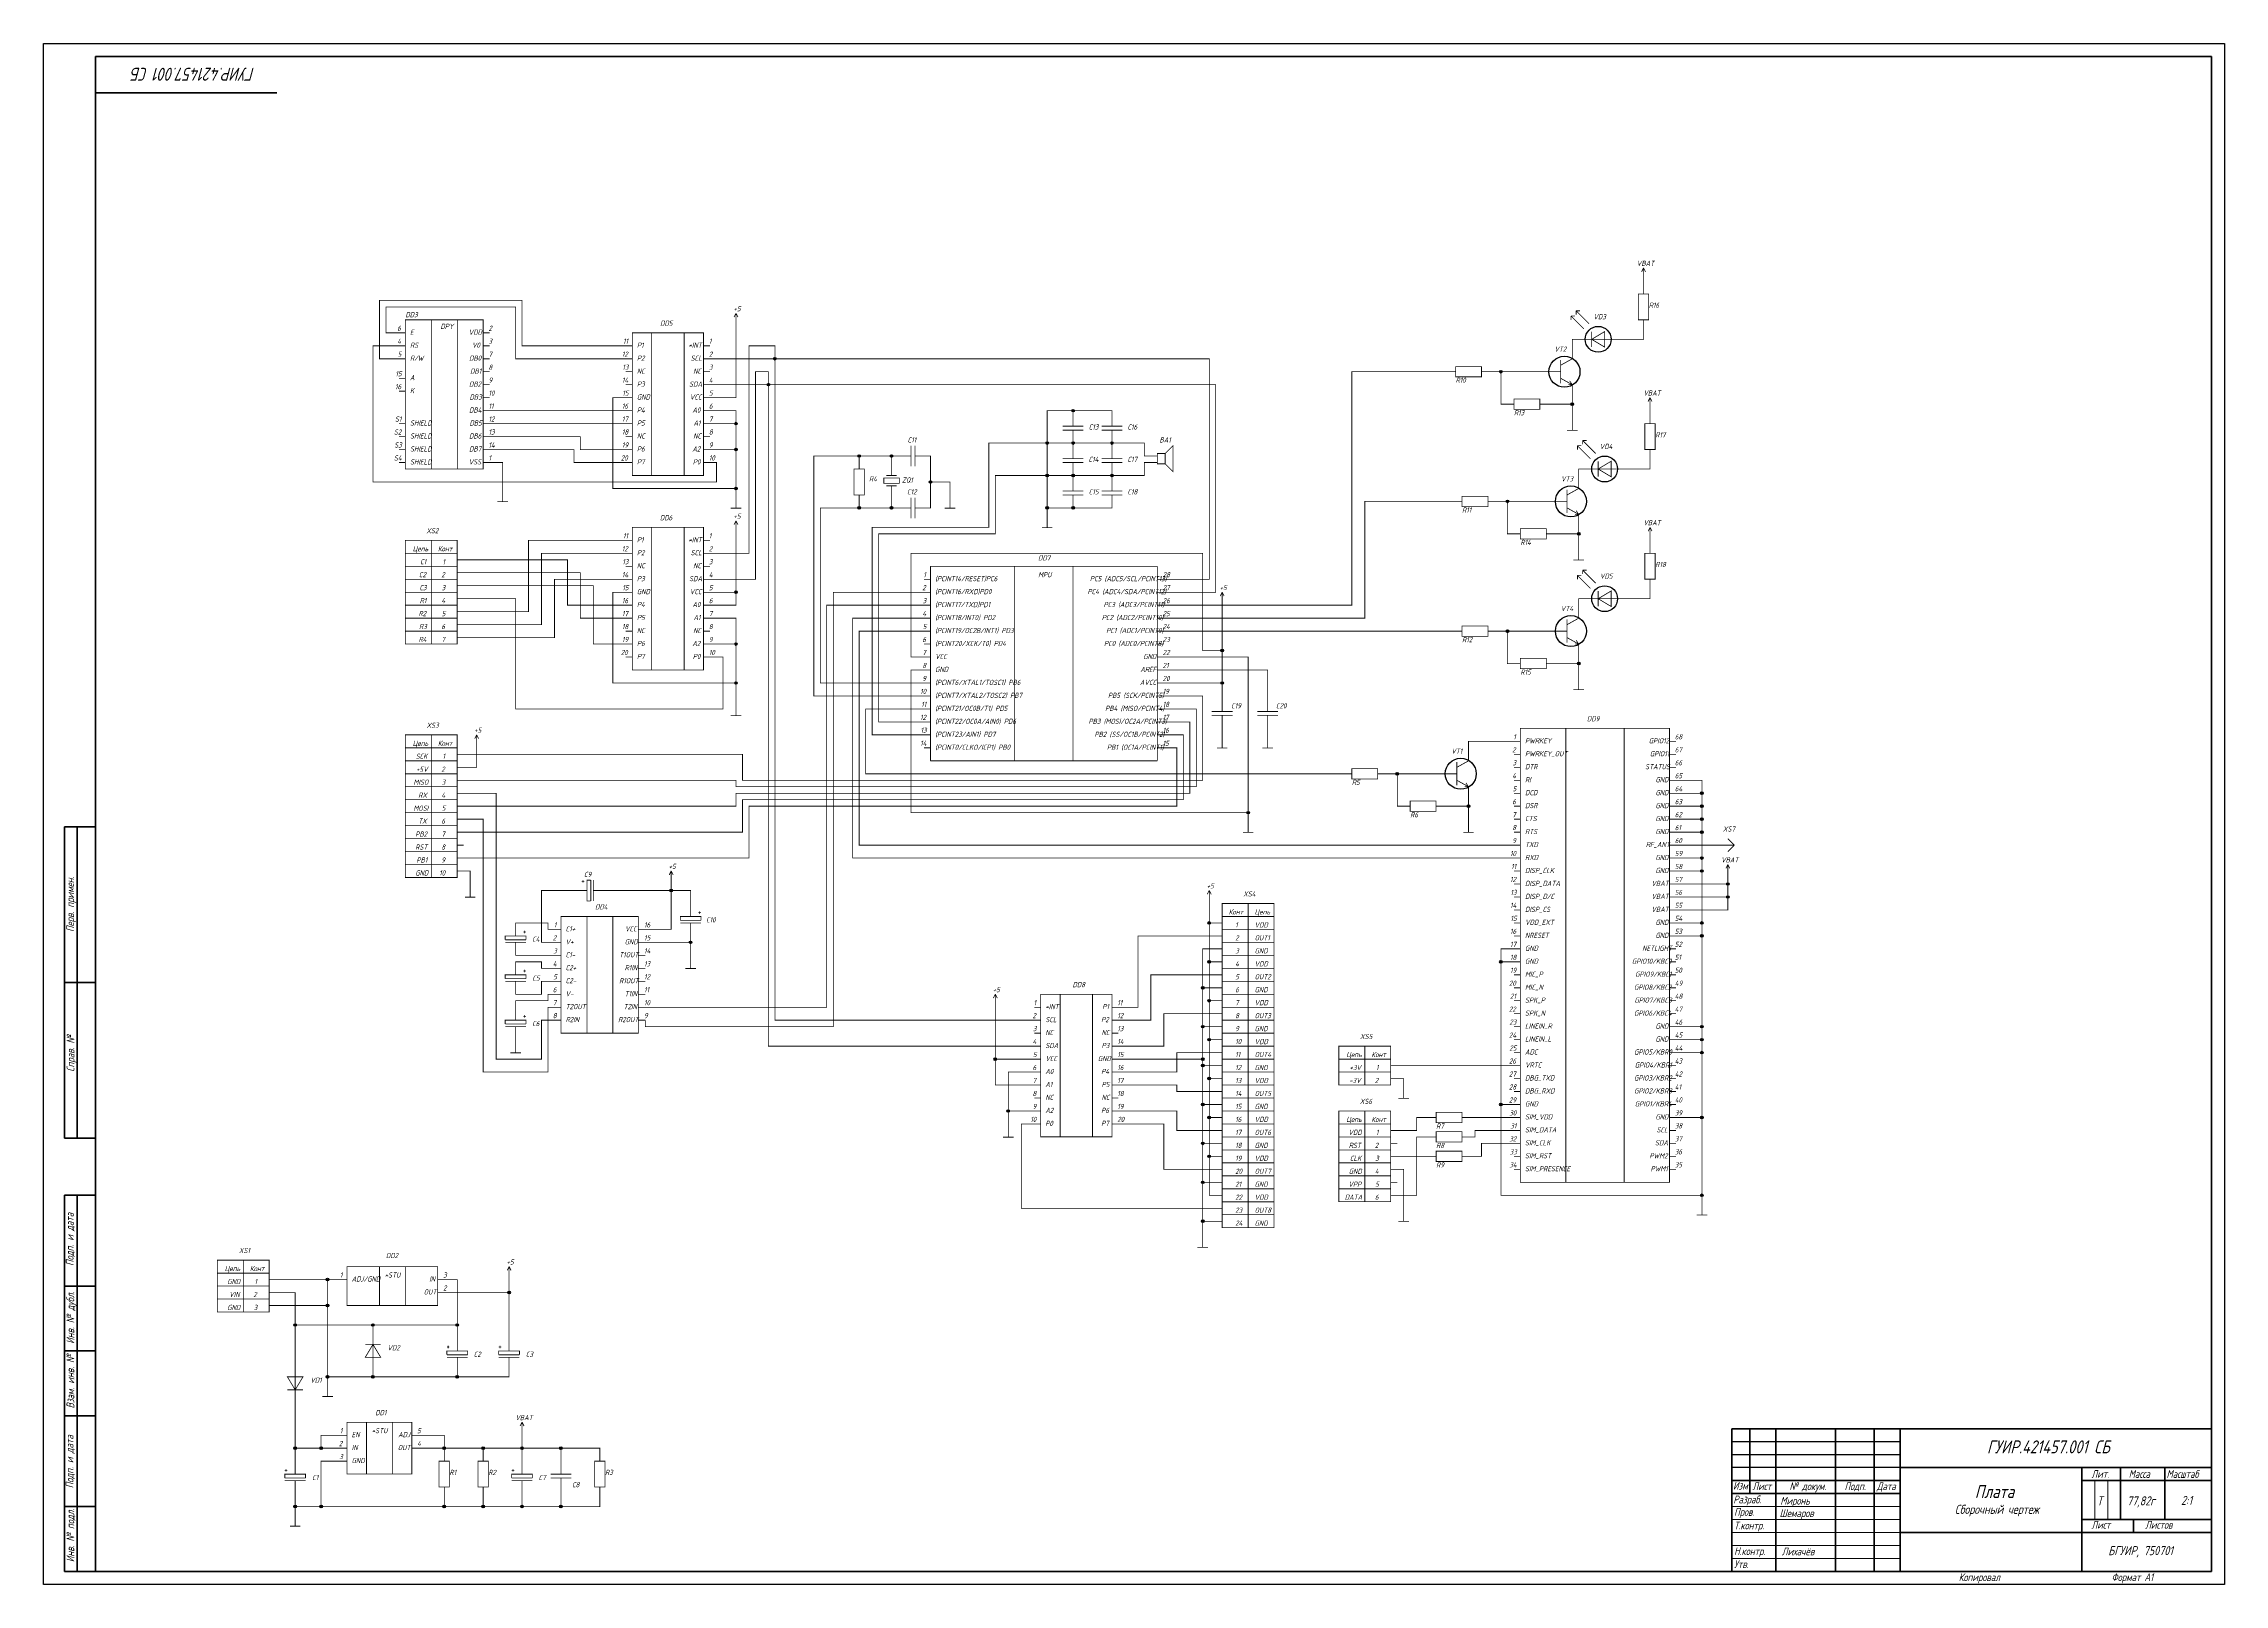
# Model space of a CAD drawing. Extents: x 346 to 4955, y 45 to 639.
# Drawn here: x 2159 to 3000, y 45 to 639 of the extents above; entities that cross this region are included whole.
import ezdxf

# ---------------------------------------------------------------- set-up
doc = ezdxf.new("R2010")
doc.units = 0
doc.header["$MEASUREMENT"] = 0
doc.layers.get('0').update_dxf_attribs({"linetype": 'CONTINUOUS'})
doc.layers.add('KONTUR', color=7, linetype='CONTINUOUS')
doc.layers.add('Sheet', color=255, linetype='CONTINUOUS')
for name, color, linetype, lineweight in [('Основная', 7, 'CONTINUOUS', 40), ('текст', 7, 'CONTINUOUS', 30), ('тонкая', 7, 'CONTINUOUS', 20)]:
    doc.layers.add(name, color=color, linetype=linetype, lineweight=lineweight)
doc.styles.add('GOST type A', font='gost.TTF', dxfattribs={"oblique": 15, "height": 0.2})
doc.styles.add('GOST type A0', font='gost.TTF', dxfattribs={"oblique": 15, "height": 3.5})

msp = doc.modelspace()

# ---------------------------------------------------------------- linework, layer by layer
for p, q in [((2874.902, 99.812), (2809.902, 99.812)), ((2874.902, 94.812), (2809.902, 94.812)), ((2874.902, 89.812), (2809.902, 89.812)), ((2944.902, 49.812), (2944.902, 49.812))]:
    msp.add_line(p, q)
at = {"lineweight": 50}
for p, q in [((2874.902, 84.812), (2809.902, 84.812)), ((2874.902, 79.812), (2809.902, 79.812))]:
    msp.add_line(p, q, dxfattribs=at)
at = {"layer": 'KONTUR'}
for p, q in [((2158.902, 44.812), (2158.902, 638.812)), ((2158.902, 638.812), (2999.902, 638.812)), ((2999.902, 638.812), (2999.902, 44.812)), ((2999.902, 44.812), (2158.902, 44.812)), ((2999.902, 44.812), (2158.902, 44.812))]:
    msp.add_line(p, q, dxfattribs=at)
at = {"layer": 'Sheet', "const_width": 0.3}
for points in [[(2775.915, 552.352), (2775.153, 550.828)], [(2775.915, 552.352), (2776.677, 550.828)], [(2775.915, 549.812), (2775.915, 552.352)], [(2775.915, 544.812), (2775.915, 549.812)], [(2295.915, 517.312), (2288.415, 517.312), (2288.415, 539.812), (2343.415, 539.812), (2343.415, 522.312), (2383.415, 522.312)], [(2773.915, 542.312), (2777.894, 542.312), (2777.894, 532.333), (2773.915, 532.333), (2773.915, 542.312)], [(2775.915, 542.312), (2775.915, 544.812)], [(2295.915, 527.312), (2290.915, 527.312), (2290.915, 537.312), (2340.915, 537.312), (2340.915, 517.312), (2383.415, 517.312)], [(2298.415, 532.312), (2328.395, 532.312), (2328.395, 474.834), (2298.415, 474.834), (2298.415, 532.312)], [(2308.415, 474.812), (2308.415, 532.312)], [(2318.415, 474.812), (2318.415, 532.312)], [(2415.915, 502.312), (2415.915, 502.312), (2425.915, 502.312), (2425.915, 532.312)], [(2425.915, 534.852), (2425.153, 533.328)], [(2425.915, 534.852), (2426.677, 533.328)], [(2425.915, 532.312), (2425.915, 534.852)], [(2747.915, 533.812), (2749.415, 533.812)], [(2747.915, 533.812), (2747.915, 532.312)], [(2752.915, 528.812), (2747.915, 533.812)], [(2754.915, 530.812), (2749.915, 535.812)], [(2749.915, 535.812), (2751.415, 535.812)], [(2749.915, 535.812), (2749.915, 534.312)], [(2765.915, 524.812), (2775.915, 524.812), (2775.915, 529.812)], [(2775.915, 532.312), (2775.915, 529.812)], [(2295.915, 522.312), (2285.915, 522.312), (2285.915, 469.812), (2418.415, 469.812), (2418.415, 477.312), (2415.915, 477.312)], [(2298.415, 527.312), (2295.915, 527.312)], [(2298.415, 522.312), (2295.915, 522.312)], [(2328.415, 527.312), (2330.915, 527.312)], [(2328.415, 522.312), (2330.915, 522.312)], [(2385.915, 522.312), (2383.415, 522.312)], [(2385.915, 527.313), (2413.395, 527.313), (2413.395, 472.333), (2385.915, 472.333), (2385.915, 527.313)], [(2393.415, 527.312), (2393.415, 472.312)], [(2405.915, 527.312), (2405.915, 472.312)], [(2413.415, 522.312), (2415.915, 522.312)], [(2415.915, 442.312), (2430.915, 442.312), (2430.915, 522.312), (2440.915, 522.312), (2440.915, 517.312)], [(2748.415, 519.812), (2748.415, 524.812), (2750.915, 524.812)], [(2753.415, 524.812), (2750.915, 524.812)], [(2763.415, 524.812), (2753.415, 524.812)], [(2760.915, 527.812), (2760.915, 521.812), (2755.915, 524.812), (2760.915, 527.812)], [(2755.915, 527.812), (2755.915, 521.812)], [(2763.415, 524.812), (2765.915, 524.812)], [(2298.415, 517.312), (2295.915, 517.312)], [(2328.415, 517.312), (2330.915, 517.312)], [(2385.915, 517.312), (2383.415, 517.312)], [(2413.415, 517.312), (2415.915, 517.312)], [(2415.915, 517.312), (2440.915, 517.312), (2608.415, 517.312), (2608.415, 432.312), (2590.915, 432.312)], [(2540.915, 262.312), (2440.915, 262.312), (2440.915, 517.312)], [(2703.416, 514.312), (2713.393, 514.312), (2713.393, 510.333), (2703.416, 510.333), (2703.416, 514.312)], [(2743.915, 514.812), (2748.415, 517.312)], [(2743.915, 516.812), (2743.915, 507.812)], [(2748.415, 517.312), (2748.415, 519.812)], [(2298.415, 509.812), (2295.915, 509.812)], [(2298.415, 504.812), (2295.915, 504.812)], [(2328.415, 512.312), (2330.915, 512.312)], [(2328.415, 507.312), (2330.915, 507.312)], [(2385.915, 512.312), (2383.415, 512.312)], [(2385.915, 507.312), (2383.415, 507.312)], [(2413.415, 512.312), (2415.915, 512.312)], [(2413.415, 507.312), (2415.915, 507.312)], [(2415.915, 432.312), (2433.415, 432.312), (2433.415, 512.312), (2438.415, 512.312), (2438.415, 507.312)], [(2415.915, 507.312), (2438.415, 507.312), (2610.915, 507.312), (2610.915, 427.312), (2590.915, 427.312)], [(2540.915, 252.312), (2438.415, 252.312), (2438.415, 507.312)], [(2700.915, 512.312), (2663.415, 512.312), (2663.415, 422.312), (2590.915, 422.312)], [(2703.415, 512.312), (2700.915, 512.312)], [(2713.415, 512.312), (2715.915, 512.312)], [(2720.915, 512.312), (2715.915, 512.312)], [(2735.915, 512.312), (2720.915, 512.312), (2720.915, 512.312), (2720.915, 499.812), (2723.415, 499.812)], [(2739.415, 512.312), (2735.915, 512.312)], [(2743.915, 512.312), (2739.415, 512.312)], [(2743.915, 509.812), (2748.415, 507.312)], [(2748.415, 507.312), (2746.915, 507.312)], [(2748.415, 507.312), (2747.415, 508.812)], [(2748.415, 507.312), (2748.415, 504.812)], [(2748.415, 499.812), (2748.415, 504.812)], [(2328.415, 502.312), (2330.915, 502.312)], [(2328.415, 497.312), (2330.915, 497.312)], [(2330.915, 497.312), (2383.415, 497.312)], [(2425.915, 467.312), (2378.415, 467.312), (2378.415, 502.312), (2383.415, 502.312)], [(2385.915, 502.312), (2383.415, 502.312)], [(2385.915, 497.312), (2383.415, 497.312)], [(2413.415, 502.312), (2415.915, 502.312)], [(2413.415, 497.312), (2415.915, 497.312)], [(2415.915, 497.312), (2415.915, 497.312), (2425.915, 497.312), (2425.915, 492.312)], [(2545.915, 459.812), (2545.915, 472.312), (2545.915, 484.812), (2545.915, 497.312), (2555.915, 497.312), (2555.915, 493.812)], [(2570.915, 493.812), (2570.915, 497.312), (2555.915, 497.312)], [(2725.915, 499.812), (2723.415, 499.812)], [(2725.915, 501.812), (2735.894, 501.812), (2735.894, 497.834), (2725.915, 497.834), (2725.915, 501.812)], [(2735.915, 499.812), (2738.415, 499.812)], [(2748.415, 494.812), (2748.415, 499.812), (2748.415, 499.812), (2738.415, 499.812)], [(2778.415, 502.352), (2777.653, 500.828)], [(2778.415, 502.352), (2779.177, 500.828)], [(2778.415, 499.812), (2778.415, 502.352)], [(2778.415, 494.812), (2778.415, 499.812)], [(2298.415, 492.312), (2295.915, 492.312)], [(2328.415, 492.312), (2330.915, 492.312)], [(2330.915, 492.312), (2383.415, 492.312)], [(2385.915, 492.312), (2383.415, 492.312)], [(2413.415, 492.312), (2415.915, 492.312)], [(2415.915, 492.312), (2415.915, 492.312), (2425.915, 492.312), (2425.915, 482.312)], [(2551.915, 491.312), (2559.916, 491.312)], [(2551.915, 489.812), (2559.915, 489.812)], [(2555.915, 491.312), (2555.915, 493.812)], [(2555.915, 489.812), (2555.915, 487.312)], [(2566.915, 491.312), (2574.916, 491.312)], [(2566.915, 489.812), (2574.915, 489.812)], [(2570.915, 491.312), (2570.915, 493.812)], [(2570.915, 489.812), (2570.915, 487.312)], [(2746.383, 489.732), (2750.447, 489.732)], [(2748.415, 494.812), (2748.415, 489.732)], [(2776.415, 492.312), (2780.394, 492.312), (2780.394, 482.333), (2776.415, 482.333), (2776.415, 492.312)], [(2778.415, 492.312), (2778.415, 494.812)], [(2298.415, 487.312), (2295.915, 487.312)], [(2298.415, 482.312), (2295.915, 482.312)], [(2328.415, 487.312), (2330.915, 487.312)], [(2328.415, 482.312), (2330.915, 482.312)], [(2330.915, 487.312), (2365.915, 487.312), (2365.915, 482.312), (2383.415, 482.312)], [(2330.915, 482.312), (2363.415, 482.312), (2363.415, 477.312), (2383.415, 477.312)], [(2385.915, 487.312), (2383.415, 487.312)], [(2385.915, 482.312), (2383.415, 482.312)], [(2413.415, 487.312), (2415.915, 487.312)], [(2413.415, 482.312), (2415.915, 482.312)], [(2415.915, 482.312), (2415.915, 482.312), (2425.915, 482.312), (2425.915, 467.312), (2425.915, 464.812)], [(2498.415, 387.312), (2455.915, 387.312), (2455.915, 479.812), (2473.415, 479.812), (2485.915, 479.812), (2485.915, 474.811)], [(2473.415, 477.312), (2473.415, 479.812)], [(2545.915, 484.812), (2523.415, 484.812), (2523.415, 452.312), (2478.415, 452.312), (2478.415, 372.312), (2498.415, 372.312)], [(2485.915, 479.812), (2490.915, 479.812)], [(2493.415, 479.812), (2490.915, 479.812)], [(2493.415, 475.812), (2493.415, 483.812)], [(2494.915, 475.812), (2494.915, 483.812)], [(2494.915, 479.812), (2497.415, 479.812)], [(2497.415, 459.812), (2500.915, 459.812), (2500.915, 469.812), (2500.915, 479.812), (2497.415, 479.812)], [(2555.915, 484.812), (2545.915, 484.812)], [(2555.915, 481.312), (2555.915, 484.812), (2555.915, 487.312)], [(2570.915, 484.812), (2555.915, 484.812)], [(2555.915, 478.812), (2555.915, 481.312)], [(2570.915, 481.312), (2570.915, 484.812), (2570.915, 487.312)], [(2585.915, 479.812), (2583.415, 479.812), (2583.415, 484.812), (2570.915, 484.812)], [(2570.915, 478.812), (2570.915, 481.312)], [(2588.415, 479.812), (2585.915, 479.812)], [(2588.415, 480.812), (2588.415, 476.812), (2591.415, 476.812), (2591.415, 480.812), (2588.415, 480.812)], [(2591.415, 476.812), (2594.415, 473.812), (2594.415, 483.812), (2591.415, 480.812)], [(2750.415, 483.812), (2751.915, 483.812)], [(2750.415, 483.812), (2750.415, 482.312)], [(2755.415, 478.812), (2750.415, 483.812)], [(2757.415, 480.812), (2752.415, 485.812)], [(2752.415, 485.812), (2753.915, 485.812)], [(2752.415, 485.812), (2752.415, 484.312)], [(2768.415, 474.812), (2778.415, 474.812), (2778.415, 479.812)], [(2778.415, 482.312), (2778.415, 479.812)], [(2298.415, 477.312), (2295.915, 477.312)], [(2328.415, 477.312), (2330.915, 477.312)], [(2335.915, 467.312), (2335.915, 477.312), (2330.915, 477.312)], [(2385.915, 477.312), (2383.415, 477.312)], [(2413.415, 477.312), (2415.915, 477.312)], [(2471.415, 474.812), (2475.394, 474.812), (2475.394, 464.833), (2471.415, 464.833), (2471.415, 474.812)], [(2473.415, 474.812), (2473.415, 477.312)], [(2545.915, 472.312), (2525.915, 472.312), (2525.915, 449.812), (2480.915, 449.812), (2480.915, 377.312), (2498.415, 377.312)], [(2482.915, 471.312), (2488.893, 471.312), (2488.893, 469.333), (2482.915, 469.333), (2482.915, 471.312)], [(2483.915, 472.311), (2487.915, 472.311)], [(2485.915, 472.311), (2485.915, 474.811)], [(2555.915, 472.312), (2545.915, 472.312)], [(2551.915, 478.812), (2559.916, 478.812)], [(2551.915, 477.312), (2559.915, 477.312)], [(2555.915, 477.312), (2555.915, 474.812)], [(2555.915, 468.812), (2555.915, 472.312), (2555.915, 474.812)], [(2555.915, 472.312), (2570.915, 472.312)], [(2566.915, 478.812), (2574.916, 478.812)], [(2566.915, 477.312), (2574.915, 477.312)], [(2570.915, 477.312), (2570.915, 474.812)], [(2585.915, 477.312), (2583.415, 477.312), (2583.415, 472.312), (2570.915, 472.312)], [(2570.915, 468.812), (2570.915, 472.312), (2570.915, 474.812)], [(2588.415, 477.312), (2585.915, 477.312)], [(2750.915, 469.812), (2750.915, 474.812), (2753.415, 474.812)], [(2755.915, 474.812), (2753.415, 474.812)], [(2765.915, 474.812), (2755.915, 474.812)], [(2763.415, 477.812), (2763.415, 471.812), (2758.415, 474.812), (2763.415, 477.812)], [(2758.415, 477.812), (2758.415, 471.812)], [(2765.915, 474.812), (2768.415, 474.812)], [(2335.915, 467.312), (2335.915, 462.232)], [(2425.915, 464.812), (2425.915, 459.732)], [(2473.415, 459.812), (2485.915, 459.812), (2485.915, 465.811)], [(2473.415, 464.812), (2473.415, 462.312)], [(2483.915, 468.311), (2487.915, 468.311)], [(2485.915, 468.311), (2485.915, 465.811)], [(2493.415, 455.812), (2493.415, 463.812)], [(2494.915, 455.812), (2494.915, 463.812)], [(2500.915, 469.812), (2508.415, 469.812), (2508.415, 464.812)], [(2508.415, 464.812), (2508.415, 459.732)], [(2551.915, 466.312), (2559.916, 466.312)], [(2551.915, 464.812), (2559.915, 464.812)], [(2555.915, 466.312), (2555.915, 468.812)], [(2555.915, 464.812), (2555.915, 462.312)], [(2566.915, 466.312), (2574.916, 466.312)], [(2566.915, 464.812), (2574.915, 464.812)], [(2570.915, 466.312), (2570.915, 468.812)], [(2570.915, 464.812), (2570.915, 462.312)], [(2705.916, 464.312), (2715.893, 464.312), (2715.893, 460.333), (2705.916, 460.333), (2705.916, 464.312)], [(2746.415, 464.812), (2750.915, 467.312)], [(2746.415, 466.812), (2746.415, 457.812)], [(2750.915, 467.312), (2750.915, 469.812)], [(2333.883, 462.232), (2337.947, 462.232)], [(2423.883, 459.732), (2427.947, 459.732)], [(2425.915, 454.852), (2425.153, 453.328)], [(2425.915, 454.852), (2426.677, 453.328)], [(2425.915, 452.312), (2425.915, 454.852)], [(2473.415, 462.312), (2473.415, 459.812), (2458.415, 459.812), (2458.415, 392.312), (2498.415, 392.312)], [(2485.915, 459.812), (2490.915, 459.812)], [(2493.415, 459.812), (2490.915, 459.812)], [(2494.915, 459.812), (2497.415, 459.812)], [(2506.383, 459.732), (2510.447, 459.732)], [(2570.915, 462.312), (2570.915, 459.812), (2555.915, 459.812), (2545.915, 459.812), (2545.915, 457.312)], [(2545.915, 457.312), (2545.915, 452.232)], [(2555.915, 462.312), (2555.915, 459.812)], [(2703.415, 462.312), (2668.415, 462.312), (2668.415, 417.312), (2590.915, 417.312)], [(2705.915, 462.312), (2703.415, 462.312)], [(2715.915, 462.312), (2718.415, 462.312)], [(2723.415, 462.312), (2718.415, 462.312)], [(2738.415, 462.312), (2723.415, 462.312), (2723.415, 462.312), (2723.415, 449.812), (2725.915, 449.812)], [(2741.915, 462.312), (2738.415, 462.312)], [(2746.415, 462.312), (2741.915, 462.312)], [(2746.415, 459.812), (2750.915, 457.312)], [(2750.915, 457.312), (2749.415, 457.312)], [(2750.915, 457.312), (2749.915, 458.812)], [(2750.915, 457.312), (2750.915, 454.812)], [(2750.915, 449.812), (2750.915, 454.812)], [(2298.415, 447.312), (2318.394, 447.312), (2318.394, 407.334), (2298.415, 407.334), (2298.415, 447.312)], [(2308.415, 447.312), (2308.415, 407.312)], [(2320.915, 419.812), (2345.915, 419.812), (2345.915, 447.312), (2383.415, 447.312), (2383.415, 447.312)], [(2385.915, 447.312), (2383.415, 447.312)], [(2385.915, 452.312), (2413.395, 452.312), (2413.395, 397.333), (2385.915, 397.333), (2385.915, 452.312)], [(2393.415, 452.312), (2393.415, 397.312)], [(2405.915, 452.312), (2405.915, 397.312)], [(2413.415, 447.312), (2415.915, 447.312)], [(2415.915, 422.312), (2415.915, 422.312), (2425.915, 422.312), (2425.915, 427.312), (2425.915, 452.312)], [(2543.883, 452.232), (2547.947, 452.232)], [(2728.415, 449.812), (2725.915, 449.812)], [(2728.415, 451.812), (2738.394, 451.812), (2738.394, 447.834), (2728.415, 447.834), (2728.415, 451.812)], [(2738.415, 449.812), (2740.915, 449.812)], [(2750.915, 444.812), (2750.915, 449.812), (2750.915, 449.812), (2740.915, 449.812)], [(2778.415, 452.352), (2777.653, 450.828)], [(2778.415, 452.352), (2779.177, 450.828)], [(2778.415, 449.812), (2778.415, 452.352)], [(2778.415, 444.812), (2778.415, 449.812)], [(2318.415, 442.312), (2298.415, 442.312)], [(2318.415, 437.312), (2298.415, 437.312)], [(2318.415, 439.812), (2320.915, 439.812)], [(2320.915, 414.812), (2350.915, 414.812), (2350.915, 442.312), (2383.415, 442.312), (2383.415, 442.312)], [(2320.915, 439.812), (2360.915, 439.812), (2360.915, 422.312), (2383.415, 422.312), (2383.415, 422.312)], [(2385.915, 442.312), (2383.415, 442.312)], [(2385.915, 437.312), (2383.415, 437.312)], [(2413.415, 442.312), (2415.915, 442.312)], [(2413.415, 437.312), (2415.915, 437.312)], [(2613.415, 383.812), (2613.415, 392.312), (2613.415, 404.812), (2605.915, 404.812), (2605.915, 442.312), (2493.415, 442.312), (2493.415, 402.312), (2498.415, 402.312)], [(2500.915, 437.312), (2500.915, 362.312)], [(2500.915, 437.312), (2588.415, 437.312)], [(2533.415, 437.312), (2533.415, 362.312)], [(2555.915, 437.312), (2555.915, 362.312)], [(2588.415, 437.312), (2588.415, 362.312)], [(2748.883, 439.732), (2752.947, 439.732)], [(2750.915, 444.812), (2750.915, 439.732)], [(2776.415, 442.312), (2780.394, 442.312), (2780.394, 432.334), (2776.415, 432.334), (2776.415, 442.312)], [(2778.415, 442.312), (2778.415, 444.812)], [(2318.415, 432.312), (2298.415, 432.312)], [(2318.415, 434.812), (2320.915, 434.812)], [(2318.415, 429.812), (2320.915, 429.812)], [(2383.415, 417.312), (2383.415, 417.312), (2365.915, 417.312), (2365.915, 434.812), (2320.915, 434.812)], [(2320.915, 409.812), (2355.915, 409.812), (2355.915, 432.312), (2383.415, 432.312), (2383.415, 432.312)], [(2320.915, 429.812), (2370.915, 429.812), (2370.915, 407.312), (2383.415, 407.312)], [(2385.915, 432.312), (2383.415, 432.312)], [(2413.415, 432.312), (2415.915, 432.312)], [(2500.915, 432.312), (2498.415, 432.312)], [(2588.415, 432.312), (2590.915, 432.312)], [(2750.415, 433.812), (2751.915, 433.812)], [(2750.415, 433.812), (2750.415, 432.312)], [(2755.415, 428.812), (2750.415, 433.812)], [(2757.415, 430.812), (2752.415, 435.812)], [(2752.415, 435.812), (2753.915, 435.812)], [(2752.415, 435.812), (2752.415, 434.312)], [(2768.415, 424.812), (2778.415, 424.812), (2778.415, 429.812)], [(2778.415, 432.312), (2778.415, 429.812)], [(2318.415, 427.312), (2298.415, 427.312)], [(2318.415, 422.312), (2298.415, 422.312)], [(2318.415, 424.812), (2320.915, 424.812)], [(2415.915, 402.312), (2415.915, 402.312), (2420.915, 402.312), (2420.915, 382.312), (2340.915, 382.312), (2340.915, 424.812), (2320.915, 424.812)], [(2383.415, 427.312), (2383.415, 427.312), (2378.415, 427.312), (2378.415, 392.312), (2425.915, 392.312)], [(2385.915, 427.312), (2383.415, 427.312)], [(2385.915, 422.312), (2383.415, 422.312)], [(2390.915, 262.312), (2390.915, 259.812), (2463.415, 259.812), (2463.415, 427.312), (2498.415, 427.312)], [(2390.915, 267.312), (2460.915, 267.312), (2460.915, 422.312), (2498.415, 422.312)], [(2413.415, 427.312), (2415.915, 427.312)], [(2413.415, 422.312), (2415.915, 422.312)], [(2415.915, 427.312), (2415.915, 427.312), (2425.915, 427.312)], [(2500.915, 427.312), (2498.415, 427.312)], [(2500.915, 422.312), (2498.415, 422.312)], [(2588.415, 427.312), (2590.915, 427.312)], [(2588.415, 422.312), (2590.915, 422.312)], [(2613.415, 427.352), (2612.653, 425.828)], [(2613.415, 427.352), (2614.177, 425.828)], [(2613.415, 424.812), (2613.415, 427.352)], [(2613.415, 424.812), (2613.415, 404.812)], [(2750.915, 419.812), (2750.915, 424.812), (2753.415, 424.812)], [(2755.915, 424.812), (2753.415, 424.812)], [(2765.915, 424.812), (2755.915, 424.812)], [(2763.415, 427.812), (2763.415, 421.812), (2758.415, 424.812), (2763.415, 427.812)], [(2758.415, 427.812), (2758.415, 421.812)], [(2765.915, 424.812), (2768.415, 424.812)], [(2318.415, 417.312), (2298.415, 417.312)], [(2318.415, 412.312), (2298.415, 412.312)], [(2318.415, 419.812), (2320.915, 419.812)], [(2318.415, 414.812), (2320.915, 414.812)], [(2385.915, 417.312), (2383.415, 417.312)], [(2385.915, 412.312), (2383.415, 412.312)], [(2413.415, 417.312), (2415.915, 417.312)], [(2413.415, 412.312), (2415.915, 412.312)], [(2415.915, 417.312), (2415.915, 417.312), (2425.915, 417.312), (2425.915, 407.312), (2425.915, 392.312), (2425.915, 384.812)], [(2725.915, 324.812), (2470.915, 324.812), (2470.915, 417.312), (2498.415, 417.312)], [(2725.915, 329.812), (2473.415, 329.812), (2473.415, 412.312), (2498.415, 412.312)], [(2500.915, 417.312), (2498.415, 417.312)], [(2500.915, 412.312), (2498.415, 412.312)], [(2588.415, 417.312), (2590.915, 417.312)], [(2588.415, 412.312), (2590.915, 412.312)], [(2703.415, 412.312), (2673.495, 412.312), (2673.495, 412.312), (2590.915, 412.312)], [(2705.915, 412.312), (2703.415, 412.312)], [(2705.916, 414.313), (2715.893, 414.313), (2715.893, 410.333), (2705.916, 410.333), (2705.916, 414.313)], [(2715.915, 412.312), (2718.415, 412.312)], [(2723.415, 412.312), (2718.415, 412.312)], [(2738.415, 412.312), (2723.415, 412.312), (2723.415, 412.312), (2723.415, 399.812), (2725.915, 399.812)], [(2741.915, 412.312), (2738.415, 412.312)], [(2746.415, 412.312), (2741.915, 412.312)], [(2746.415, 414.812), (2750.915, 417.312)], [(2746.415, 416.812), (2746.415, 407.812)], [(2750.915, 417.312), (2750.915, 419.812)], [(2318.415, 409.812), (2320.915, 409.812)], [(2385.915, 407.312), (2383.415, 407.312)], [(2413.415, 407.312), (2415.915, 407.312)], [(2415.915, 407.312), (2415.915, 407.312), (2425.915, 407.312)], [(2500.915, 407.312), (2498.415, 407.312)], [(2588.415, 407.312), (2590.915, 407.312)], [(2746.415, 409.812), (2750.915, 407.312)], [(2750.915, 407.312), (2749.415, 407.312)], [(2750.915, 407.312), (2749.915, 408.812)], [(2750.915, 407.312), (2750.915, 404.812)], [(2750.915, 399.812), (2750.915, 404.812)], [(2385.915, 402.312), (2383.415, 402.312)], [(2413.415, 402.312), (2415.915, 402.312)], [(2498.415, 397.312), (2493.415, 397.312), (2493.415, 342.312), (2623.415, 342.312)], [(2500.915, 402.312), (2498.415, 402.312)], [(2500.915, 397.312), (2498.415, 397.312)], [(2588.415, 402.312), (2590.915, 402.312)], [(2588.415, 397.312), (2590.915, 397.312)], [(2590.915, 402.312), (2623.415, 402.312), (2623.415, 342.312), (2623.415, 339.812)], [(2630.915, 383.812), (2630.915, 397.312), (2590.915, 397.312)], [(2728.415, 399.812), (2725.915, 399.812)], [(2728.415, 401.812), (2738.394, 401.812), (2738.394, 397.833), (2728.415, 397.833), (2728.415, 401.812)], [(2738.415, 399.812), (2740.915, 399.812)], [(2750.915, 394.812), (2750.915, 399.812), (2750.915, 399.812), (2740.915, 399.812)], [(2590.915, 387.312), (2605.915, 387.312), (2605.915, 354.812), (2428.415, 354.812), (2428.415, 364.812), (2320.915, 364.812)], [(2500.915, 392.312), (2498.415, 392.312)], [(2500.915, 387.312), (2498.415, 387.312)], [(2588.415, 392.312), (2590.915, 392.312)], [(2588.415, 387.312), (2590.915, 387.312)], [(2590.915, 392.312), (2613.415, 392.312)], [(2748.883, 389.732), (2752.947, 389.732)], [(2750.915, 394.812), (2750.915, 389.732)], [(2590.915, 382.312), (2603.415, 382.312), (2603.415, 352.312), (2425.915, 352.312), (2425.915, 354.812), (2320.915, 354.812)], [(2423.883, 379.732), (2427.947, 379.732)], [(2425.915, 384.812), (2425.915, 379.732)], [(2660.916, 357.312), (2475.915, 357.312), (2475.915, 382.312), (2498.415, 382.312)], [(2500.915, 382.312), (2498.415, 382.312)], [(2588.415, 382.312), (2590.915, 382.312)], [(2617.415, 381.312), (2609.415, 381.312)], [(2617.416, 379.812), (2609.416, 379.812)], [(2613.415, 381.312), (2613.415, 383.812)], [(2613.415, 379.812), (2613.415, 377.312)], [(2634.915, 381.312), (2626.915, 381.312)], [(2634.916, 379.812), (2626.916, 379.812)], [(2630.915, 381.312), (2630.915, 383.812)], [(2630.915, 379.812), (2630.915, 377.312)], [(2298.415, 372.312), (2318.394, 372.312), (2318.394, 317.334), (2298.415, 317.334), (2298.415, 372.312)], [(2308.415, 372.312), (2308.415, 317.312)], [(2320.915, 344.812), (2425.915, 344.812), (2425.915, 349.812), (2600.915, 349.812), (2600.915, 377.312), (2590.915, 377.312)], [(2320.915, 334.812), (2428.415, 334.812), (2428.415, 347.312), (2598.415, 347.312), (2598.415, 372.312), (2590.915, 372.312)], [(2325.915, 372.352), (2325.153, 370.828)], [(2325.915, 372.352), (2326.677, 370.828)], [(2325.915, 369.812), (2325.915, 372.352)], [(2500.915, 377.312), (2498.415, 377.312)], [(2500.915, 372.312), (2498.415, 372.312)], [(2588.415, 377.312), (2590.915, 377.312)], [(2588.415, 372.312), (2590.915, 372.312)], [(2613.415, 372.312), (2613.415, 377.312)], [(2613.415, 372.312), (2613.415, 367.232)], [(2630.915, 377.312), (2630.915, 372.312)], [(2630.915, 372.312), (2630.915, 367.232)], [(2728.415, 374.812), (2785.894, 374.812), (2785.894, 199.833), (2728.415, 199.833), (2728.415, 374.812)], [(2745.915, 374.812), (2745.915, 199.812)], [(2768.415, 374.812), (2768.415, 199.812)], [(2318.415, 367.312), (2298.415, 367.312)], [(2318.415, 362.312), (2298.415, 362.312)], [(2318.415, 364.812), (2320.915, 364.812)], [(2320.915, 359.812), (2325.915, 359.812), (2325.915, 369.812)], [(2320.915, 324.812), (2430.915, 324.812), (2430.915, 344.812), (2595.915, 344.812), (2595.915, 367.312), (2590.915, 367.312)], [(2500.915, 367.312), (2498.415, 367.312)], [(2500.915, 362.312), (2588.415, 362.312)], [(2588.415, 367.312), (2590.915, 367.312)], [(2611.383, 367.232), (2615.447, 367.232)], [(2628.883, 367.232), (2632.947, 367.232)], [(2703.916, 359.812), (2708.415, 362.312)], [(2703.916, 361.812), (2703.916, 352.812)], [(2708.415, 364.812), (2708.415, 369.812), (2710.916, 369.812)], [(2708.415, 362.312), (2708.415, 364.812)], [(2710.915, 369.812), (2710.915, 369.812), (2725.915, 369.812)], [(2728.415, 369.812), (2725.915, 369.812)], [(2728.415, 364.812), (2725.915, 364.812)], [(2785.915, 369.812), (2788.415, 369.812)], [(2785.915, 364.812), (2788.415, 364.812)], [(2318.415, 357.312), (2298.415, 357.312)], [(2318.415, 359.812), (2320.915, 359.812)], [(2318.415, 354.812), (2320.915, 354.812)], [(2663.416, 357.312), (2660.916, 357.312)], [(2663.416, 359.312), (2673.395, 359.312), (2673.395, 355.333), (2663.416, 355.333), (2663.416, 359.312)], [(2673.416, 357.312), (2675.916, 357.312)], [(2675.916, 357.312), (2680.916, 357.312), (2695.916, 357.312)], [(2680.916, 357.312), (2680.916, 344.812), (2683.416, 344.812)], [(2699.416, 357.312), (2695.916, 357.312)], [(2703.916, 357.312), (2699.416, 357.312)], [(2703.916, 354.812), (2708.415, 352.312)], [(2708.416, 352.312), (2707.415, 353.812)], [(2728.415, 359.812), (2725.915, 359.812)], [(2728.415, 354.812), (2725.915, 354.812)], [(2785.915, 359.812), (2788.415, 359.812)], [(2785.915, 354.812), (2788.415, 354.812)], [(2788.415, 354.812), (2798.415, 354.812), (2798.415, 349.812)], [(2318.415, 352.312), (2298.415, 352.312)], [(2318.415, 347.312), (2298.415, 347.312)], [(2318.415, 349.812), (2320.915, 349.812)], [(2318.415, 344.812), (2320.915, 344.812)], [(2355.915, 262.312), (2350.915, 262.312), (2350.915, 247.312), (2333.415, 247.312), (2333.415, 349.812), (2320.915, 349.812)], [(2685.916, 344.812), (2683.416, 344.812)], [(2685.915, 346.813), (2695.894, 346.813), (2695.894, 342.834), (2685.915, 342.834), (2685.915, 346.813)], [(2695.916, 344.812), (2698.416, 344.812)], [(2708.416, 339.812), (2708.416, 344.812), (2708.415, 344.812), (2698.416, 344.812)], [(2708.416, 352.312), (2706.915, 352.312)], [(2708.415, 352.312), (2708.415, 349.812)], [(2708.415, 344.812), (2708.415, 349.812)], [(2728.415, 349.812), (2725.915, 349.812)], [(2728.415, 344.812), (2725.915, 344.812)], [(2785.915, 349.812), (2788.415, 349.812)], [(2785.915, 344.812), (2788.415, 344.812)], [(2798.415, 344.812), (2798.415, 349.812), (2788.415, 349.812)], [(2788.415, 339.812), (2798.415, 339.812), (2798.415, 344.812), (2788.415, 344.812)], [(2318.415, 342.312), (2298.415, 342.312)], [(2318.415, 337.312), (2298.415, 337.312)], [(2318.415, 339.812), (2320.915, 339.812)], [(2320.915, 339.812), (2328.415, 339.812), (2328.415, 242.312), (2353.415, 242.312), (2353.415, 267.312), (2355.915, 267.312)], [(2623.415, 339.812), (2623.415, 334.732)], [(2708.416, 339.812), (2708.416, 334.732)], [(2728.415, 339.812), (2725.915, 339.812)], [(2785.915, 339.812), (2788.415, 339.812)], [(2798.415, 334.812), (2798.415, 339.812)], [(2318.415, 332.312), (2298.415, 332.312)], [(2318.415, 334.812), (2320.915, 334.812)], [(2318.415, 329.812), (2320.915, 329.812)], [(2621.383, 334.732), (2625.447, 334.732)], [(2706.384, 334.732), (2710.448, 334.732)], [(2728.415, 334.812), (2725.915, 334.812)], [(2728.415, 329.812), (2725.915, 329.812)], [(2785.915, 334.812), (2788.415, 334.812)], [(2785.915, 329.812), (2788.415, 329.812)], [(2788.415, 334.812), (2788.415, 334.812), (2798.415, 334.812), (2798.415, 324.812)], [(2788.415, 329.812), (2800.915, 329.812), (2800.915, 329.812)], [(2803.415, 329.812), (2800.915, 329.812)], [(2810.915, 329.812), (2803.415, 329.812)], [(2810.915, 329.812), (2808.415, 332.312)], [(2810.915, 329.812), (2808.415, 327.312)], [(2318.415, 327.312), (2298.415, 327.312)], [(2318.415, 322.312), (2298.415, 322.312)], [(2318.415, 324.812), (2320.915, 324.812)], [(2318.415, 319.812), (2320.915, 319.812)], [(2320.915, 319.812), (2323.415, 319.812), (2323.415, 314.812)], [(2400.915, 319.852), (2400.153, 318.328)], [(2400.915, 319.852), (2401.677, 318.328)], [(2400.915, 317.312), (2400.915, 319.852)], [(2728.415, 324.812), (2725.915, 324.812)], [(2728.415, 319.812), (2725.915, 319.812)], [(2785.915, 324.812), (2788.415, 324.812)], [(2785.915, 319.812), (2788.415, 319.812)], [(2788.415, 324.812), (2798.415, 324.812), (2798.415, 319.812)], [(2788.415, 319.812), (2790.955, 319.812), (2790.955, 319.812), (2798.415, 319.812), (2798.415, 299.812)], [(2808.415, 322.352), (2807.653, 320.828)], [(2808.415, 322.352), (2809.177, 320.828)], [(2808.415, 319.812), (2808.415, 322.352)], [(2808.415, 314.812), (2808.415, 319.812)], [(2323.415, 314.812), (2323.415, 309.732)], [(2355.915, 292.312), (2350.915, 292.312), (2350.915, 312.312), (2365.915, 312.312)], [(2368.415, 312.312), (2365.915, 312.312)], [(2367.416, 315.812), (2366.416, 315.812)], [(2366.916, 315.312), (2366.916, 316.312)], [(2369.915, 316.312), (2369.915, 316.312), (2368.415, 316.312), (2368.415, 308.312), (2369.915, 308.312), (2369.915, 308.312)], [(2369.915, 316.312), (2369.915, 308.312)], [(2370.915, 316.312), (2370.915, 308.312)], [(2370.915, 312.312), (2373.415, 312.312)], [(2390.915, 297.312), (2400.915, 297.312), (2400.915, 312.312), (2373.415, 312.312)], [(2400.915, 317.312), (2400.915, 312.312)], [(2408.415, 304.812), (2408.415, 312.312), (2400.915, 312.312)], [(2608.415, 312.352), (2607.653, 310.828)], [(2608.415, 312.352), (2609.177, 310.828)], [(2608.415, 309.812), (2608.415, 312.352)], [(2728.415, 314.812), (2725.915, 314.812)], [(2785.915, 314.812), (2788.415, 314.812)], [(2788.415, 314.812), (2808.415, 314.812)], [(2788.415, 304.812), (2808.415, 304.812), (2808.415, 309.812), (2808.415, 314.812)], [(2321.383, 309.732), (2325.447, 309.732)], [(2408.415, 302.312), (2408.415, 304.812)], [(2411.415, 303.812), (2412.415, 303.812)], [(2411.915, 303.312), (2411.915, 304.312)], [(2610.915, 299.812), (2608.415, 299.812), (2608.415, 309.812)], [(2613.415, 307.312), (2633.395, 307.312), (2633.395, 182.334), (2613.415, 182.334), (2613.415, 307.312)], [(2623.415, 307.312), (2623.415, 182.312)], [(2728.415, 309.812), (2725.915, 309.812)], [(2728.415, 304.812), (2725.915, 304.812)], [(2785.915, 309.812), (2788.415, 309.812)], [(2785.915, 304.812), (2788.415, 304.812)], [(2788.415, 309.812), (2808.415, 309.812)], [(2344.915, 293.312), (2344.915, 293.312), (2344.915, 294.812), (2336.915, 294.812), (2336.915, 293.312), (2336.915, 293.312)], [(2355.915, 297.312), (2353.415, 297.312), (2353.415, 299.812), (2340.915, 299.812), (2340.915, 297.312)], [(2340.915, 294.812), (2340.915, 297.312)], [(2343.915, 296.312), (2344.915, 296.312)], [(2344.415, 295.812), (2344.415, 296.812)], [(2358.415, 297.312), (2355.915, 297.312)], [(2358.415, 302.313), (2388.275, 302.313), (2388.275, 257.334), (2358.415, 257.334), (2358.415, 302.313)], [(2368.415, 257.312), (2368.415, 302.312)], [(2378.415, 257.312), (2378.415, 302.312)], [(2388.415, 297.312), (2390.915, 297.312)], [(2412.415, 300.812), (2412.415, 300.812), (2412.415, 302.312), (2404.415, 302.312), (2404.415, 300.812), (2404.415, 300.812)], [(2412.415, 300.812), (2404.415, 300.812)], [(2412.416, 299.812), (2404.415, 299.812)], [(2408.415, 299.812), (2408.415, 297.312)], [(2408.415, 297.312), (2408.415, 292.312), (2408.415, 287.312)], [(2573.415, 267.312), (2573.415, 267.312), (2580.915, 267.312), (2580.915, 294.812), (2610.915, 294.812)], [(2608.415, 299.812), (2608.415, 284.812), (2610.915, 284.812)], [(2613.415, 299.812), (2610.915, 299.812)], [(2613.415, 294.812), (2610.915, 294.812)], [(2613.415, 302.312), (2633.415, 302.312)], [(2613.415, 297.312), (2633.415, 297.312)], [(2728.415, 299.812), (2725.915, 299.812)], [(2728.415, 294.812), (2725.915, 294.812)], [(2785.915, 299.812), (2788.415, 299.812)], [(2785.915, 294.812), (2788.415, 294.812)], [(2788.415, 299.812), (2793.495, 299.812), (2793.495, 299.812), (2798.415, 299.812), (2798.415, 294.812)], [(2798.415, 259.812), (2798.415, 294.812), (2788.415, 294.812)], [(2344.915, 293.312), (2336.915, 293.312)], [(2344.915, 292.312), (2336.915, 292.312)], [(2340.915, 292.312), (2340.915, 289.812)], [(2355.915, 287.312), (2340.915, 287.312), (2340.915, 289.812)], [(2358.415, 292.312), (2355.915, 292.312)], [(2358.415, 287.312), (2355.915, 287.312)], [(2388.415, 292.312), (2390.915, 292.312)], [(2388.415, 287.312), (2390.915, 287.312)], [(2390.915, 292.312), (2408.415, 292.312)], [(2408.415, 287.312), (2408.415, 282.232)], [(2610.915, 289.812), (2605.915, 289.812), (2605.915, 274.812)], [(2613.415, 289.812), (2610.915, 289.812)], [(2613.415, 292.312), (2633.415, 292.312)], [(2613.415, 287.312), (2633.415, 287.312)], [(2725.915, 289.812), (2720.915, 289.812), (2720.915, 284.812)], [(2728.415, 289.812), (2725.915, 289.812)], [(2785.915, 289.812), (2788.415, 289.812)], [(2344.915, 278.312), (2344.915, 278.312), (2344.915, 279.812), (2336.915, 279.812), (2336.915, 278.312), (2336.915, 278.312)], [(2344.915, 278.312), (2336.915, 278.312)], [(2355.915, 282.312), (2350.915, 282.312), (2350.915, 284.812), (2340.915, 284.812), (2340.915, 282.312)], [(2340.915, 279.812), (2340.915, 282.312)], [(2343.915, 281.312), (2344.915, 281.312)], [(2344.415, 280.812), (2344.415, 281.812)], [(2358.415, 282.312), (2355.915, 282.312)], [(2388.415, 282.312), (2390.915, 282.312)], [(2406.383, 282.232), (2410.447, 282.232)], [(2573.415, 262.312), (2585.915, 262.312), (2585.915, 279.812), (2610.915, 279.812)], [(2608.415, 284.812), (2608.415, 269.812), (2610.915, 269.812)], [(2613.415, 284.812), (2610.915, 284.812)], [(2613.415, 279.812), (2610.915, 279.812)], [(2613.415, 282.312), (2633.415, 282.312)], [(2720.915, 229.812), (2720.915, 284.812), (2725.915, 284.812), (2725.915, 284.812)], [(2728.415, 284.812), (2725.915, 284.812)], [(2728.415, 279.812), (2725.915, 279.812)], [(2785.915, 284.812), (2788.415, 284.812)], [(2785.915, 279.812), (2788.415, 279.812)], [(2344.915, 277.312), (2336.915, 277.312)], [(2340.915, 277.312), (2340.915, 274.812)], [(2355.915, 277.312), (2350.915, 277.312), (2350.915, 272.312), (2340.915, 272.312), (2340.915, 274.812)], [(2355.915, 272.312), (2353.415, 272.312), (2353.415, 269.812), (2340.915, 269.812), (2340.915, 264.812)], [(2358.415, 277.312), (2355.915, 277.312)], [(2358.415, 272.312), (2355.915, 272.312)], [(2388.415, 277.312), (2390.915, 277.312)], [(2388.415, 272.312), (2390.915, 272.312)], [(2525.915, 272.352), (2525.153, 270.828)], [(2525.915, 272.352), (2526.677, 270.828)], [(2525.915, 269.812), (2525.915, 272.352)], [(2525.915, 269.812), (2525.915, 247.312), (2533.375, 247.312), (2533.375, 247.312), (2540.915, 247.312)], [(2543.416, 272.312), (2570.894, 272.312), (2570.894, 217.333), (2543.416, 217.333), (2543.416, 272.312)], [(2550.915, 272.312), (2550.915, 217.312)], [(2563.415, 272.312), (2563.415, 217.312)], [(2610.915, 274.812), (2605.915, 274.812), (2605.915, 259.812)], [(2608.415, 269.812), (2608.415, 254.812), (2610.915, 254.812)], [(2613.415, 274.812), (2610.915, 274.812)], [(2613.415, 269.812), (2610.915, 269.812)], [(2613.415, 277.312), (2633.415, 277.312)], [(2613.415, 272.312), (2633.415, 272.312)], [(2728.415, 274.812), (2725.915, 274.812)], [(2728.415, 269.812), (2725.915, 269.812)], [(2785.915, 274.812), (2788.415, 274.812)], [(2785.915, 269.812), (2788.415, 269.812)], [(2344.915, 260.812), (2344.915, 260.812), (2344.915, 262.312), (2336.915, 262.312), (2336.915, 260.812), (2336.915, 260.812)], [(2344.915, 260.812), (2336.915, 260.812)], [(2340.915, 262.312), (2340.915, 264.812)], [(2343.915, 263.812), (2344.915, 263.812)], [(2344.415, 263.312), (2344.415, 264.312)], [(2358.415, 267.312), (2355.915, 267.312)], [(2358.415, 262.312), (2355.915, 262.312)], [(2388.415, 267.312), (2390.915, 267.312)], [(2388.415, 262.312), (2390.915, 262.312)], [(2543.415, 267.312), (2540.915, 267.312)], [(2543.415, 262.312), (2540.915, 262.312)], [(2570.915, 267.312), (2573.415, 267.312)], [(2570.915, 262.312), (2573.415, 262.312)], [(2573.415, 252.312), (2590.915, 252.312), (2590.915, 264.812), (2610.915, 264.812)], [(2613.415, 264.812), (2610.915, 264.812)], [(2613.415, 267.312), (2633.415, 267.312)], [(2613.415, 262.312), (2633.415, 262.312)], [(2728.415, 264.812), (2725.915, 264.812)], [(2785.915, 264.812), (2788.415, 264.812)], [(2344.915, 259.812), (2336.915, 259.812)], [(2340.915, 259.812), (2340.915, 257.312)], [(2340.915, 254.812), (2340.915, 257.312)], [(2340.915, 254.812), (2340.915, 249.732)], [(2543.415, 257.312), (2540.915, 257.312)], [(2543.415, 252.312), (2540.915, 252.312)], [(2570.915, 257.312), (2573.415, 257.312)], [(2570.915, 252.312), (2573.415, 252.312)], [(2573.415, 247.312), (2605.915, 247.312), (2605.915, 259.812)], [(2610.915, 259.812), (2605.915, 259.812)], [(2608.415, 254.812), (2608.415, 239.812), (2610.915, 239.812)], [(2613.415, 259.812), (2610.915, 259.812)], [(2613.415, 254.812), (2610.915, 254.812)], [(2613.415, 257.312), (2633.415, 257.312)], [(2613.415, 252.312), (2633.415, 252.312)], [(2658.415, 252.313), (2678.395, 252.313), (2678.395, 237.333), (2658.415, 237.333), (2658.415, 252.313)], [(2668.415, 252.312), (2668.415, 237.312)], [(2728.415, 259.812), (2725.915, 259.812)], [(2728.415, 254.812), (2725.915, 254.812)], [(2785.915, 259.812), (2788.415, 259.812)], [(2785.915, 254.812), (2788.415, 254.812)], [(2788.415, 259.812), (2798.415, 259.812), (2798.415, 254.812)], [(2798.415, 249.812), (2798.415, 254.812), (2788.415, 254.812)], [(2338.883, 249.732), (2342.947, 249.732)], [(2540.915, 237.312), (2525.915, 237.312), (2525.915, 247.312)], [(2543.415, 247.312), (2540.915, 247.312)], [(2570.915, 247.312), (2573.415, 247.312)], [(2573.415, 242.312), (2595.915, 242.312), (2595.915, 249.812), (2610.915, 249.812)], [(2605.915, 244.812), (2605.915, 247.312)], [(2610.915, 244.812), (2605.915, 244.812), (2605.915, 229.812)], [(2613.415, 249.812), (2610.915, 249.812)], [(2613.415, 244.812), (2610.915, 244.812)], [(2613.415, 247.312), (2633.415, 247.312)], [(2678.415, 247.312), (2658.415, 247.312)], [(2678.415, 244.812), (2680.915, 244.812)], [(2725.915, 244.812), (2680.915, 244.812)], [(2728.415, 249.812), (2725.915, 249.812)], [(2728.415, 244.812), (2725.915, 244.812)], [(2785.915, 249.812), (2788.415, 249.812)], [(2785.915, 244.812), (2788.415, 244.812)], [(2788.415, 249.812), (2798.415, 249.812), (2798.415, 224.812), (2798.415, 194.812), (2798.415, 192.312)], [(2540.915, 242.312), (2530.915, 242.312), (2530.915, 227.312)], [(2543.415, 242.312), (2540.915, 242.312)], [(2543.415, 237.312), (2540.915, 237.312)], [(2570.915, 242.312), (2573.415, 242.312)], [(2570.915, 237.312), (2573.415, 237.312)], [(2573.415, 237.312), (2595.915, 237.312), (2595.915, 234.812), (2610.915, 234.812)], [(2608.415, 239.812), (2608.415, 224.812), (2610.915, 224.812)], [(2613.415, 239.812), (2610.915, 239.812)], [(2613.415, 242.312), (2633.415, 242.312)], [(2613.415, 237.312), (2633.415, 237.312)], [(2678.415, 242.312), (2658.415, 242.312)], [(2678.415, 239.812), (2680.915, 239.812)], [(2680.915, 239.812), (2683.415, 239.812), (2683.415, 237.312)], [(2683.415, 237.312), (2683.415, 232.232)], [(2728.415, 239.812), (2725.915, 239.812)], [(2785.915, 239.812), (2788.415, 239.812)], [(2530.915, 222.312), (2530.915, 227.312), (2540.915, 227.312)], [(2543.415, 232.312), (2540.915, 232.312)], [(2543.415, 227.312), (2540.915, 227.312)], [(2570.915, 232.312), (2573.415, 232.312)], [(2570.915, 227.312), (2573.415, 227.312)], [(2573.415, 227.312), (2595.915, 227.312), (2595.915, 219.812), (2610.915, 219.812)], [(2610.915, 229.812), (2605.915, 229.812), (2605.915, 214.812)], [(2613.415, 234.812), (2610.915, 234.812)], [(2613.415, 229.812), (2610.915, 229.812)], [(2613.415, 232.312), (2633.415, 232.312)], [(2613.415, 227.312), (2633.415, 227.312)], [(2658.415, 227.312), (2678.395, 227.312), (2678.395, 192.333), (2658.415, 192.333), (2658.415, 227.312)], [(2668.415, 227.312), (2668.415, 192.312)], [(2681.383, 232.232), (2685.447, 232.232)], [(2725.915, 229.812), (2720.915, 229.812), (2720.915, 194.812), (2798.415, 194.812)], [(2728.415, 234.812), (2725.915, 234.812)], [(2728.415, 229.812), (2725.915, 229.812)], [(2785.915, 234.812), (2788.415, 234.812)], [(2785.915, 229.812), (2788.415, 229.812)], [(2530.915, 222.312), (2530.915, 217.232)], [(2540.915, 222.312), (2535.915, 222.312), (2535.915, 189.812), (2610.915, 189.812)], [(2543.415, 222.312), (2540.915, 222.312)], [(2570.915, 222.312), (2573.415, 222.312)], [(2573.415, 222.312), (2590.915, 222.312), (2590.915, 204.812), (2610.915, 204.812)], [(2608.415, 224.812), (2608.415, 209.812), (2610.915, 209.812)], [(2613.415, 224.812), (2610.915, 224.812)], [(2613.415, 219.812), (2610.915, 219.812)], [(2613.415, 222.312), (2633.415, 222.312)], [(2678.415, 222.312), (2658.415, 222.312)], [(2678.415, 219.812), (2680.915, 219.812)], [(2693.415, 224.812), (2688.415, 224.812), (2688.415, 219.812), (2680.915, 219.812)], [(2695.915, 224.812), (2693.415, 224.812)], [(2695.915, 226.812), (2705.894, 226.812), (2705.894, 222.834), (2695.915, 222.834), (2695.915, 226.812)], [(2695.915, 219.312), (2705.894, 219.312), (2705.894, 215.333), (2695.915, 215.333), (2695.915, 219.312)], [(2705.915, 224.812), (2708.415, 224.812)], [(2725.915, 224.812), (2708.415, 224.812)], [(2725.915, 219.812), (2710.915, 219.812), (2710.915, 217.312), (2708.415, 217.312)], [(2728.415, 224.812), (2725.915, 224.812)], [(2728.415, 219.812), (2725.915, 219.812)], [(2785.915, 224.812), (2788.415, 224.812)], [(2785.915, 219.812), (2788.415, 219.812)], [(2788.415, 224.812), (2798.415, 224.812)], [(2528.883, 217.232), (2532.947, 217.232)], [(2610.915, 214.812), (2605.915, 214.812), (2605.915, 199.812)], [(2613.415, 214.812), (2610.915, 214.812)], [(2613.415, 217.312), (2633.415, 217.312)], [(2613.415, 212.312), (2633.415, 212.312)], [(2678.415, 217.312), (2658.415, 217.312)], [(2678.415, 212.312), (2658.415, 212.312)], [(2678.415, 214.812), (2680.915, 214.812)], [(2693.415, 217.312), (2688.415, 217.312), (2688.415, 194.812), (2680.915, 194.812)], [(2695.915, 217.312), (2693.415, 217.312)], [(2695.915, 211.813), (2705.894, 211.813), (2705.894, 207.834), (2695.915, 207.834), (2695.915, 211.813)], [(2705.915, 217.312), (2708.415, 217.312)], [(2725.915, 214.812), (2713.415, 214.812), (2713.415, 209.812), (2708.415, 209.812)], [(2728.415, 214.812), (2725.915, 214.812)], [(2785.915, 214.812), (2788.415, 214.812)], [(2610.915, 194.812), (2608.415, 194.812), (2608.415, 209.812)], [(2613.415, 209.812), (2610.915, 209.812)], [(2613.415, 204.812), (2610.915, 204.812)], [(2613.415, 207.312), (2633.415, 207.312)], [(2613.415, 202.312), (2633.415, 202.312)], [(2678.415, 207.312), (2658.415, 207.312)], [(2678.415, 202.312), (2658.415, 202.312)], [(2678.415, 209.812), (2680.915, 209.812)], [(2678.415, 204.812), (2680.915, 204.812)], [(2693.415, 209.812), (2680.915, 209.812)], [(2680.915, 204.812), (2683.415, 204.812), (2683.415, 189.812)], [(2695.915, 209.812), (2693.415, 209.812)], [(2705.915, 209.812), (2708.415, 209.812)], [(2728.415, 209.812), (2725.915, 209.812)], [(2728.415, 204.812), (2725.915, 204.812)], [(2785.915, 209.812), (2788.415, 209.812)], [(2785.915, 204.812), (2788.415, 204.812)], [(2610.915, 199.812), (2605.915, 199.812), (2605.915, 184.812), (2605.915, 179.812)], [(2613.415, 199.812), (2610.915, 199.812)], [(2613.415, 194.812), (2610.915, 194.812)], [(2613.415, 197.312), (2633.415, 197.312)], [(2678.415, 197.312), (2658.415, 197.312)], [(2678.415, 199.812), (2680.915, 199.812)], [(2678.415, 194.812), (2680.915, 194.812)], [(2613.415, 189.812), (2610.915, 189.812)], [(2613.415, 192.312), (2633.415, 192.312)], [(2613.415, 187.312), (2633.415, 187.312)], [(2683.415, 189.812), (2683.415, 184.732)], [(2796.383, 187.232), (2800.447, 187.232)], [(2798.415, 192.312), (2798.415, 187.232)], [(2610.915, 184.812), (2605.915, 184.812)], [(2605.915, 179.812), (2605.915, 174.732)], [(2613.415, 184.812), (2610.915, 184.812)], [(2681.383, 184.732), (2685.447, 184.732)], [(2225.915, 169.812), (2245.895, 169.812), (2245.895, 149.833), (2225.915, 149.833), (2225.915, 169.812)], [(2235.915, 169.812), (2235.915, 149.812)], [(2603.883, 174.732), (2607.947, 174.732)], [(2245.915, 164.812), (2225.915, 164.812)], [(2245.915, 159.812), (2225.915, 159.812)], [(2245.915, 162.312), (2248.415, 162.312)], [(2248.415, 162.312), (2268.415, 162.312)], [(2273.415, 162.312), (2268.415, 162.312), (2268.415, 152.312), (2268.415, 124.812), (2268.415, 122.312)], [(2275.915, 162.312), (2273.415, 162.312)], [(2275.916, 167.313), (2310.894, 167.313), (2310.894, 152.333), (2275.916, 152.333), (2275.916, 167.313)], [(2288.415, 167.312), (2288.415, 152.312)], [(2298.415, 167.312), (2298.415, 152.312)], [(2310.915, 162.312), (2313.415, 162.312)], [(2318.415, 144.812), (2318.415, 162.312), (2313.415, 162.312)], [(2338.415, 167.352), (2337.653, 165.828)], [(2338.415, 167.352), (2339.177, 165.828)], [(2338.415, 164.812), (2338.415, 167.352)], [(2338.415, 157.312), (2338.415, 164.812)], [(2245.915, 154.812), (2225.915, 154.812)], [(2245.915, 157.312), (2248.415, 157.312)], [(2245.915, 152.312), (2248.415, 152.312)], [(2248.415, 157.312), (2255.915, 157.312), (2255.915, 144.812), (2285.915, 144.812), (2285.915, 142.312)], [(2248.415, 152.312), (2268.415, 152.312)], [(2310.915, 157.312), (2313.415, 157.312)], [(2313.415, 157.312), (2338.415, 157.312)], [(2338.415, 157.312), (2338.415, 137.312)], [(2255.915, 129.812), (2255.915, 144.812)], [(2285.915, 144.812), (2318.415, 144.812), (2318.415, 137.312)], [(2282.915, 132.312), (2288.915, 132.312), (2285.915, 137.312), (2282.915, 132.312)], [(2282.915, 137.312), (2288.915, 137.312)], [(2285.915, 139.812), (2285.915, 142.312)], [(2285.915, 129.812), (2285.915, 139.812)], [(2315.415, 136.312), (2314.415, 136.312)], [(2314.415, 133.312), (2314.415, 133.312), (2314.415, 134.812), (2322.415, 134.812), (2322.415, 133.312), (2322.415, 133.312)], [(2314.915, 135.812), (2314.915, 136.812)], [(2318.415, 134.812), (2318.415, 137.312)], [(2335.415, 136.312), (2334.415, 136.312)], [(2334.415, 133.312), (2334.415, 133.312), (2334.415, 134.812), (2342.415, 134.812), (2342.415, 133.312), (2342.415, 133.312)], [(2334.915, 135.812), (2334.915, 136.812)], [(2338.415, 134.812), (2338.415, 137.312)], [(2255.915, 127.312), (2255.915, 129.812)], [(2255.915, 127.312), (2255.915, 117.312)], [(2268.415, 124.812), (2285.915, 124.812), (2285.915, 127.312)], [(2285.915, 129.812), (2285.915, 127.312)], [(2285.915, 124.812), (2318.415, 124.812), (2318.415, 129.812)], [(2314.415, 133.312), (2322.415, 133.312)], [(2314.415, 132.312), (2322.415, 132.312)], [(2318.415, 132.312), (2318.415, 129.812)], [(2318.415, 124.812), (2338.415, 124.812), (2338.415, 129.812)], [(2334.415, 133.312), (2342.415, 133.312)], [(2334.415, 132.312), (2342.415, 132.312)], [(2338.415, 132.312), (2338.415, 129.812)], [(2258.915, 124.812), (2252.915, 124.812), (2255.915, 119.812), (2258.915, 124.812)], [(2258.915, 119.812), (2252.915, 119.812)], [(2268.415, 122.312), (2268.415, 117.232)], [(2255.915, 117.312), (2255.915, 114.812)], [(2255.915, 114.812), (2255.915, 97.312)], [(2266.383, 117.232), (2270.447, 117.232)], [(2265.915, 97.312), (2265.915, 102.312), (2273.415, 102.312)], [(2275.915, 102.312), (2273.415, 102.312)], [(2275.916, 107.312), (2300.894, 107.312), (2300.894, 87.333), (2275.916, 87.333), (2275.916, 107.312)], [(2283.415, 107.312), (2283.415, 87.312)], [(2293.415, 107.312), (2293.415, 87.312)], [(2300.915, 102.312), (2303.415, 102.312)], [(2303.415, 102.312), (2313.415, 102.312), (2313.415, 97.312)], [(2343.415, 107.352), (2342.653, 105.828)], [(2343.415, 107.352), (2344.177, 105.828)], [(2343.415, 104.812), (2343.415, 107.352)], [(2343.415, 104.812), (2343.415, 97.312)], [(2273.415, 97.312), (2265.915, 97.312), (2255.915, 97.312), (2255.915, 89.812)], [(2275.915, 97.312), (2273.415, 97.312)], [(2300.915, 97.312), (2303.415, 97.312)], [(2303.415, 97.312), (2313.415, 97.312), (2328.415, 97.312), (2328.415, 94.812)], [(2313.415, 94.812), (2313.415, 97.312)], [(2313.415, 92.312), (2313.415, 94.812)], [(2328.415, 97.312), (2343.415, 97.312), (2343.415, 89.812)], [(2328.415, 92.312), (2328.415, 94.812)], [(2343.415, 97.312), (2358.415, 97.312), (2358.415, 89.812)], [(2358.415, 97.312), (2373.415, 97.312), (2373.415, 94.812)], [(2373.415, 92.312), (2373.415, 94.812)], [(2252.915, 88.812), (2251.915, 88.812)], [(2251.915, 85.812), (2251.915, 85.812), (2251.915, 87.312), (2259.915, 87.312), (2259.915, 85.812), (2259.915, 85.812)], [(2251.915, 85.812), (2259.915, 85.812)], [(2251.915, 84.812), (2259.915, 84.812)], [(2252.415, 88.312), (2252.415, 89.312)], [(2255.915, 74.812), (2265.915, 74.812), (2265.915, 92.312), (2273.415, 92.312)], [(2255.915, 87.312), (2255.915, 89.812)], [(2255.915, 84.812), (2255.915, 82.312)], [(2275.915, 92.312), (2273.415, 92.312)], [(2311.416, 92.312), (2315.394, 92.312), (2315.394, 82.333), (2311.416, 82.333), (2311.416, 92.312)], [(2326.416, 92.312), (2330.395, 92.312), (2330.395, 82.333), (2326.416, 82.333), (2326.416, 92.312)], [(2340.415, 88.812), (2339.415, 88.812)], [(2339.415, 85.812), (2339.415, 85.812), (2339.415, 87.312), (2347.415, 87.312), (2347.415, 85.812), (2347.415, 85.812)], [(2339.415, 85.812), (2347.415, 85.812)], [(2339.415, 84.812), (2347.415, 84.812)], [(2339.915, 88.312), (2339.915, 89.312)], [(2343.415, 87.312), (2343.415, 89.812)], [(2343.415, 84.812), (2343.415, 82.312)], [(2354.415, 87.312), (2362.415, 87.312)], [(2354.415, 85.812), (2362.415, 85.812)], [(2358.415, 87.312), (2358.415, 89.812)], [(2358.415, 85.812), (2358.415, 83.312)], [(2371.416, 92.312), (2375.395, 92.312), (2375.395, 82.333), (2371.416, 82.333), (2371.416, 92.312)], [(2255.915, 82.312), (2255.915, 74.812), (2255.915, 72.312)], [(2265.915, 74.812), (2313.415, 74.812), (2313.415, 79.812)], [(2313.415, 82.312), (2313.415, 79.812)], [(2313.415, 74.812), (2328.415, 74.812), (2328.415, 79.812)], [(2328.415, 82.312), (2328.415, 79.812)], [(2328.415, 74.812), (2343.415, 74.812), (2343.415, 82.312)], [(2358.415, 83.312), (2358.415, 74.812), (2343.415, 74.812)], [(2373.415, 79.812), (2373.415, 74.812), (2358.415, 74.812)], [(2373.415, 82.312), (2373.415, 79.812)], [(2253.883, 67.232), (2257.947, 67.232)], [(2255.915, 72.312), (2255.915, 67.232)]]:
    msp.add_lwpolyline(points, dxfattribs=at)
at = {"layer": 'Sheet', "const_width": 0.508}
for points in [[(2440.661, 517.312, 1), (2441.169, 517.312, 1)], [(2438.161, 507.312, 1), (2438.669, 507.312, 1)], [(2720.661, 512.312, 1), (2721.169, 512.312, 1)], [(2555.661, 497.312, 1), (2556.169, 497.312, 1)], [(2748.161, 499.812, 1), (2748.669, 499.812, 1)], [(2425.661, 492.312, 1), (2426.169, 492.312, 1)], [(2425.661, 482.312, 1), (2426.169, 482.312, 1)], [(2473.161, 479.812, 1), (2473.669, 479.812, 1)], [(2485.661, 479.812, 1), (2486.169, 479.812, 1)], [(2545.661, 484.812, 1), (2546.169, 484.812, 1)], [(2555.661, 484.812, 1), (2556.169, 484.812, 1)], [(2570.661, 484.812, 1), (2571.169, 484.812, 1)], [(2545.661, 472.312, 1), (2546.169, 472.312, 1)], [(2555.661, 472.312, 1), (2556.169, 472.312, 1)], [(2570.661, 472.312, 1), (2571.169, 472.312, 1)], [(2425.661, 467.312, 1), (2426.169, 467.312, 1)], [(2500.661, 469.812, 1), (2501.169, 469.812, 1)], [(2723.161, 462.312, 1), (2723.669, 462.312, 1)], [(2473.161, 459.812, 1), (2473.669, 459.812, 1)], [(2485.661, 459.812, 1), (2486.169, 459.812, 1)], [(2545.661, 459.812, 1), (2546.169, 459.812, 1)], [(2555.661, 459.812, 1), (2556.169, 459.812, 1)], [(2750.661, 449.812, 1), (2751.169, 449.812, 1)], [(2425.661, 427.312, 1), (2426.169, 427.312, 1)], [(2723.161, 412.312, 1), (2723.669, 412.312, 1)], [(2425.661, 407.312, 1), (2426.169, 407.312, 1)], [(2613.161, 404.812, 1), (2613.669, 404.812, 1)], [(2750.661, 399.812, 1), (2751.169, 399.812, 1)], [(2425.661, 392.312, 1), (2426.169, 392.312, 1)], [(2613.161, 392.312, 1), (2613.669, 392.312, 1)], [(2680.662, 357.312, 1), (2681.17, 357.312, 1)], [(2708.161, 344.812, 1), (2708.669, 344.812, 1)], [(2798.161, 349.812, 1), (2798.669, 349.812, 1)], [(2798.161, 344.812, 1), (2798.669, 344.812, 1)], [(2623.161, 342.312, 1), (2623.669, 342.312, 1)], [(2798.161, 339.812, 1), (2798.669, 339.812, 1)], [(2798.161, 334.812, 1), (2798.669, 334.812, 1)], [(2798.161, 324.812, 1), (2798.669, 324.812, 1)], [(2798.161, 319.812, 1), (2798.669, 319.812, 1)], [(2400.661, 312.312, 1), (2401.169, 312.312, 1)], [(2808.161, 314.812, 1), (2808.669, 314.812, 1)], [(2808.161, 309.812, 1), (2808.669, 309.812, 1)], [(2608.161, 299.812, 1), (2608.669, 299.812, 1)], [(2798.161, 299.812, 1), (2798.669, 299.812, 1)], [(2798.161, 294.812, 1), (2798.669, 294.812, 1)], [(2408.161, 292.312, 1), (2408.669, 292.312, 1)], [(2608.161, 284.812, 1), (2608.669, 284.812, 1)], [(2720.661, 284.812, 1), (2721.169, 284.812, 1)], [(2605.661, 274.812, 1), (2606.169, 274.812, 1)], [(2608.161, 269.812, 1), (2608.669, 269.812, 1)], [(2605.661, 259.812, 1), (2606.169, 259.812, 1)], [(2608.161, 254.812, 1), (2608.669, 254.812, 1)], [(2798.161, 259.812, 1), (2798.669, 259.812, 1)], [(2798.161, 254.812, 1), (2798.669, 254.812, 1)], [(2525.661, 247.312, 1), (2526.169, 247.312, 1)], [(2605.661, 247.312, 1), (2606.169, 247.312, 1)], [(2605.661, 244.812, 1), (2606.169, 244.812, 1)], [(2798.161, 249.812, 1), (2798.669, 249.812, 1)], [(2608.161, 239.812, 1), (2608.669, 239.812, 1)], [(2530.661, 227.312, 1), (2531.169, 227.312, 1)], [(2605.661, 229.812, 1), (2606.169, 229.812, 1)], [(2720.661, 229.812, 1), (2721.169, 229.812, 1)], [(2608.161, 224.812, 1), (2608.669, 224.812, 1)], [(2798.161, 224.812, 1), (2798.669, 224.812, 1)], [(2605.661, 214.812, 1), (2606.169, 214.812, 1)], [(2608.161, 209.812, 1), (2608.669, 209.812, 1)], [(2605.661, 199.812, 1), (2606.169, 199.812, 1)], [(2798.161, 194.812, 1), (2798.669, 194.812, 1)], [(2605.661, 184.812, 1), (2606.169, 184.812, 1)], [(2268.161, 162.312, 1), (2268.669, 162.312, 1)], [(2268.161, 152.312, 1), (2268.669, 152.312, 1)], [(2338.161, 157.312, 1), (2338.669, 157.312, 1)], [(2255.661, 144.812, 1), (2256.169, 144.812, 1)], [(2285.661, 144.812, 1), (2286.169, 144.812, 1)], [(2318.161, 144.812, 1), (2318.669, 144.812, 1)], [(2268.161, 124.812, 1), (2268.669, 124.812, 1)], [(2285.661, 124.812, 1), (2286.169, 124.812, 1)], [(2318.161, 124.812, 1), (2318.669, 124.812, 1)], [(2255.661, 97.312, 1), (2256.169, 97.312, 1)], [(2265.661, 97.312, 1), (2266.169, 97.312, 1)], [(2313.161, 97.312, 1), (2313.669, 97.312, 1)], [(2328.161, 97.312, 1), (2328.669, 97.312, 1)], [(2343.161, 97.312, 1), (2343.669, 97.312, 1)], [(2358.161, 97.312, 1), (2358.669, 97.312, 1)], [(2255.661, 74.812, 1), (2256.169, 74.812, 1)], [(2265.661, 74.812, 1), (2266.169, 74.812, 1)], [(2313.161, 74.812, 1), (2313.669, 74.812, 1)], [(2328.161, 74.812, 1), (2328.669, 74.812, 1)], [(2343.161, 74.812, 1), (2343.669, 74.812, 1)], [(2358.161, 74.812, 1), (2358.669, 74.812, 1)]]:
    msp.add_lwpolyline(points, format="xyb", close=True, dxfattribs=at)
at = {"layer": 'Sheet'}
for centre, radius in [((2545.905, 484.823), 0.497), ((2545.905, 484.823), 0.497), ((2545.905, 484.823), 0.497), ((2545.905, 484.823), 0.497), ((2545.905, 484.823), 0.497), ((2545.905, 484.823), 0.497), ((2545.905, 459.823), 0.497), ((2545.905, 459.823), 0.497), ((2545.905, 459.823), 0.497), ((2545.905, 459.823), 0.497), ((2798.405, 294.823), 0.498), ((2798.405, 294.823), 0.498), ((2798.405, 294.823), 0.498), ((2798.405, 294.823), 0.498), ((2720.905, 284.823), 0.497), ((2720.905, 284.823), 0.497), ((2720.905, 284.823), 0.497), ((2720.905, 284.823), 0.497), ((2608.405, 269.823), 0.498), ((2608.405, 269.823), 0.498), ((2608.405, 269.823), 0.498), ((2608.405, 269.823), 0.498), ((2525.905, 247.323), 0.498), ((2525.905, 247.323), 0.498), ((2525.905, 247.323), 0.498), ((2525.905, 247.323), 0.498), ((2605.905, 247.323), 0.498), ((2605.905, 247.323), 0.498), ((2605.905, 247.323), 0.498), ((2605.905, 247.323), 0.498), ((2605.905, 244.823), 0.498), ((2605.905, 244.823), 0.498), ((2605.905, 244.823), 0.498), ((2605.905, 244.823), 0.498), ((2605.905, 229.823), 0.498), ((2605.905, 229.823), 0.498), ((2605.905, 229.823), 0.498), ((2605.905, 229.823), 0.498)]:
    msp.add_circle(centre, radius, dxfattribs=at)
for centre, major_axis, ratio in [((2758.405, 524.823), (0, 4.989), 0.9999725), ((2440.905, 517.323), (0, 0.498), 0.9999796), ((2440.905, 517.323), (0, 0.498), 0.9999796), ((2440.905, 517.323), (0, 0.498), 0.9999796), ((2440.905, 517.323), (0, 0.498), 0.9999796), ((2440.905, 517.323), (0, 0.498), 0.9999796), ((2440.905, 517.323), (0, 0.498), 0.9999796), ((2745.404, 512.323), (5.989, 0), 0.9999177), ((2438.405, 507.323), (0.498, 0), 0.9987137), ((2438.405, 507.323), (0.498, 0), 0.9987137), ((2438.405, 507.323), (0.498, 0), 0.9987137), ((2438.405, 507.323), (0.498, 0), 0.9987137), ((2438.405, 507.323), (0.498, 0), 0.9987137), ((2438.405, 507.323), (0.498, 0), 0.9987137), ((2720.905, 512.323), (0, 0.498), 0.998673), ((2720.905, 512.323), (0, 0.498), 0.998673), ((2720.905, 512.323), (0, 0.498), 0.998673), ((2720.905, 512.323), (0, 0.498), 0.998673), ((2555.905, 497.323), (0, 0.498), 0.9986321), ((2555.905, 497.323), (0, 0.498), 0.9986321), ((2555.905, 497.323), (0, 0.498), 0.9986321), ((2555.905, 497.323), (0, 0.498), 0.9986321), ((2748.405, 499.823), (0.498, 0), 0.9986933), ((2748.405, 499.823), (0.498, 0), 0.9986933), ((2748.405, 499.823), (0.498, 0), 0.9986933), ((2748.405, 499.823), (0.498, 0), 0.9986933), ((2425.905, 492.323), (0, 0.498), 0.9986525), ((2425.905, 492.323), (0, 0.498), 0.9986525), ((2425.905, 492.323), (0, 0.498), 0.9986525), ((2425.905, 492.323), (0, 0.498), 0.9986525), ((2425.905, 482.323), (0, 0.497), 0.9999796), ((2425.905, 482.323), (0, 0.497), 0.9999796), ((2425.905, 482.323), (0, 0.497), 0.9999796), ((2425.905, 482.323), (0, 0.497), 0.9999796), ((2473.404, 479.823), (0, 0.498), 0.9999592), ((2473.404, 479.823), (0, 0.498), 0.9999592), ((2473.404, 479.823), (0, 0.498), 0.9999592), ((2473.404, 479.823), (0, 0.498), 0.9999592), ((2485.904, 479.823), (0, 0.498), 0.9986321), ((2485.904, 479.823), (0, 0.498), 0.9986321), ((2485.904, 479.823), (0, 0.498), 0.9986321), ((2485.904, 479.823), (0, 0.498), 0.9986321), ((2555.905, 484.823), (0, 0.497), 0.9999591), ((2555.905, 484.823), (0, 0.497), 0.9999591), ((2555.905, 484.823), (0, 0.497), 0.9999591), ((2555.905, 484.823), (0, 0.497), 0.9999591), ((2555.905, 484.823), (0, 0.497), 0.9999591), ((2555.905, 484.823), (0, 0.497), 0.9999591), ((2570.905, 484.823), (0.498, 0), 0.9986933), ((2570.905, 484.823), (0.498, 0), 0.9986933), ((2570.905, 484.823), (0.498, 0), 0.9986933), ((2570.905, 484.823), (0.498, 0), 0.9986933), ((2570.905, 484.823), (0.498, 0), 0.9986933), ((2570.905, 484.823), (0.498, 0), 0.9986933), ((2760.905, 474.823), (0, 4.99), 0.9998391), ((2545.905, 472.323), (0, 0.498), 0.998673), ((2545.905, 472.323), (0, 0.498), 0.998673), ((2545.905, 472.323), (0, 0.498), 0.998673), ((2545.905, 472.323), (0, 0.498), 0.998673), ((2545.905, 472.323), (0, 0.498), 0.998673), ((2545.905, 472.323), (0, 0.498), 0.998673), ((2555.905, 472.323), (0, 0.498), 0.9986321), ((2555.905, 472.323), (0, 0.498), 0.9986321), ((2555.905, 472.323), (0, 0.498), 0.9986321), ((2555.905, 472.323), (0, 0.498), 0.9986321), ((2555.905, 472.323), (0, 0.498), 0.9986321), ((2555.905, 472.323), (0, 0.498), 0.9986321), ((2570.905, 472.323), (0, 0.498), 0.9999796), ((2570.905, 472.323), (0, 0.498), 0.9999796), ((2570.905, 472.323), (0, 0.498), 0.9999796), ((2570.905, 472.323), (0, 0.498), 0.9999796), ((2570.905, 472.323), (0, 0.498), 0.9999796), ((2570.905, 472.323), (0, 0.498), 0.9999796), ((2425.905, 467.323), (0, 0.498), 0.9986525), ((2425.905, 467.323), (0, 0.498), 0.9986525), ((2425.905, 467.323), (0, 0.498), 0.9986525), ((2425.905, 467.323), (0, 0.498), 0.9986525), ((2500.905, 469.823), (0, 0.498), 0.9999796), ((2500.905, 469.823), (0, 0.498), 0.9999796), ((2500.905, 469.823), (0, 0.498), 0.9999796), ((2500.905, 469.823), (0, 0.498), 0.9999796), ((2723.404, 462.323), (0.498, 0), 0.9986933), ((2723.404, 462.323), (0.498, 0), 0.9986933), ((2723.404, 462.323), (0.498, 0), 0.9986933), ((2723.404, 462.323), (0.498, 0), 0.9986933), ((2747.904, 462.323), (0, 5.99), 0.9999712), ((2473.404, 459.823), (0.498, 0), 0.9987137), ((2473.404, 459.823), (0.498, 0), 0.9987137), ((2473.404, 459.823), (0.498, 0), 0.9987137), ((2473.404, 459.823), (0.498, 0), 0.9987137), ((2485.904, 459.823), (0, 0.497), 0.9999591), ((2485.904, 459.823), (0, 0.497), 0.9999591), ((2485.904, 459.823), (0, 0.497), 0.9999591), ((2485.904, 459.823), (0, 0.497), 0.9999591), ((2555.905, 459.823), (0, 0.497), 0.9999591), ((2555.905, 459.823), (0, 0.497), 0.9999591), ((2555.905, 459.823), (0, 0.497), 0.9999591), ((2555.905, 459.823), (0, 0.497), 0.9999591), ((2750.904, 449.823), (0, 0.498), 0.9986321), ((2750.904, 449.823), (0, 0.498), 0.9986321), ((2750.904, 449.823), (0, 0.498), 0.9986321), ((2750.904, 449.823), (0, 0.498), 0.9986321), ((2760.905, 424.823), (0, 4.99), 0.9998391), ((2425.905, 427.323), (0, 0.498), 0.9986525), ((2425.905, 427.323), (0, 0.498), 0.9986525), ((2425.905, 427.323), (0, 0.498), 0.9986525), ((2425.905, 427.323), (0, 0.498), 0.9986525), ((2723.404, 412.323), (0.498, 0), 0.9986933), ((2723.404, 412.323), (0.498, 0), 0.9986933), ((2723.404, 412.323), (0.498, 0), 0.9986933), ((2723.404, 412.323), (0.498, 0), 0.9986933), ((2747.904, 412.323), (0, 5.99), 0.9999712), ((2425.905, 407.323), (0, 0.498), 0.9986525), ((2425.905, 407.323), (0, 0.498), 0.9986525), ((2425.905, 407.323), (0, 0.498), 0.9986525), ((2425.905, 407.323), (0, 0.498), 0.9986525), ((2613.405, 404.823), (0, 0.498), 0.9999796), ((2613.405, 404.823), (0, 0.498), 0.9999796), ((2613.405, 404.823), (0, 0.498), 0.9999796), ((2613.405, 404.823), (0, 0.498), 0.9999796), ((2750.904, 399.823), (0, 0.498), 0.9986321), ((2750.904, 399.823), (0, 0.498), 0.9986321), ((2750.904, 399.823), (0, 0.498), 0.9986321), ((2750.904, 399.823), (0, 0.498), 0.9986321), ((2425.905, 392.323), (0, 0.497), 0.9999796), ((2425.905, 392.323), (0, 0.497), 0.9999796), ((2425.905, 392.323), (0, 0.497), 0.9999796), ((2425.905, 392.323), (0, 0.497), 0.9999796), ((2613.405, 392.323), (0.498, 0), 0.9986933), ((2613.405, 392.323), (0.498, 0), 0.9986933), ((2613.405, 392.323), (0.498, 0), 0.9986933), ((2613.405, 392.323), (0.498, 0), 0.9986933), ((2705.405, 357.323), (5.989, 0), 0.9999186), ((2680.905, 357.323), (0, 0.498), 0.9986321), ((2680.905, 357.323), (0, 0.498), 0.9986321), ((2680.905, 357.323), (0, 0.498), 0.9986321), ((2680.905, 357.323), (0, 0.498), 0.9986321), ((2708.405, 344.823), (0.498, 0), 0.9986933), ((2708.405, 344.823), (0.498, 0), 0.9986933), ((2708.405, 344.823), (0.498, 0), 0.9986933), ((2708.405, 344.823), (0.498, 0), 0.9986933), ((2798.405, 349.823), (0.498, 0), 0.9986933), ((2798.405, 349.823), (0.498, 0), 0.9986933), ((2798.405, 349.823), (0.498, 0), 0.9986933), ((2798.405, 349.823), (0.498, 0), 0.9986933), ((2798.405, 344.823), (0, 0.498), 0.9999796), ((2798.405, 344.823), (0, 0.498), 0.9999796), ((2798.405, 344.823), (0, 0.498), 0.9999796), ((2798.405, 344.823), (0, 0.498), 0.9999796), ((2623.405, 342.323), (0, 0.498), 0.9999796), ((2623.405, 342.323), (0, 0.498), 0.9999796), ((2623.405, 342.323), (0, 0.498), 0.9999796), ((2623.405, 342.323), (0, 0.498), 0.9999796), ((2798.405, 339.823), (0, 0.498), 0.9999592), ((2798.405, 339.823), (0, 0.498), 0.9999592), ((2798.405, 339.823), (0, 0.498), 0.9999592), ((2798.405, 339.823), (0, 0.498), 0.9999592), ((2798.405, 334.823), (0, 0.498), 0.9999796), ((2798.405, 334.823), (0, 0.498), 0.9999796), ((2798.405, 334.823), (0, 0.498), 0.9999796), ((2798.405, 334.823), (0, 0.498), 0.9999796), ((2798.405, 324.823), (0.498, 0), 0.9986933), ((2798.405, 324.823), (0.498, 0), 0.9986933), ((2798.405, 324.823), (0.498, 0), 0.9986933), ((2798.405, 324.823), (0.498, 0), 0.9986933), ((2798.405, 319.823), (0, 0.498), 0.9999796), ((2798.405, 319.823), (0, 0.498), 0.9999796), ((2798.405, 319.823), (0, 0.498), 0.9999796), ((2798.405, 319.823), (0, 0.498), 0.9999796), ((2400.905, 312.323), (0, 0.498), 0.9999796), ((2400.905, 312.323), (0, 0.498), 0.9999796), ((2400.905, 312.323), (0, 0.498), 0.9999796), ((2400.905, 312.323), (0, 0.498), 0.9999796), ((2400.905, 312.323), (0, 0.498), 0.9999796), ((2400.905, 312.323), (0, 0.498), 0.9999796), ((2808.405, 314.823), (0, 0.498), 0.9986321), ((2808.405, 314.823), (0, 0.498), 0.9986321), ((2808.405, 314.823), (0, 0.498), 0.9986321), ((2808.405, 314.823), (0, 0.498), 0.9986321), ((2808.405, 314.823), (0, 0.498), 0.9986321), ((2808.405, 314.823), (0, 0.498), 0.9986321), ((2808.405, 309.823), (0, 0.498), 0.9986321), ((2808.405, 309.823), (0, 0.498), 0.9986321), ((2808.405, 309.823), (0, 0.498), 0.9986321), ((2808.405, 309.823), (0, 0.498), 0.9986321), ((2608.405, 299.823), (0, 0.498), 0.9999796), ((2608.405, 299.823), (0, 0.498), 0.9999796), ((2608.405, 299.823), (0, 0.498), 0.9999796), ((2608.405, 299.823), (0, 0.498), 0.9999796), ((2798.405, 299.823), (0, 0.498), 0.9999796), ((2798.405, 299.823), (0, 0.498), 0.9999796), ((2798.405, 299.823), (0, 0.498), 0.9999796), ((2798.405, 299.823), (0, 0.498), 0.9999796), ((2408.405, 292.323), (0, 0.498), 0.9999592), ((2408.405, 292.323), (0, 0.498), 0.9999592), ((2408.405, 292.323), (0, 0.498), 0.9999592), ((2408.405, 292.323), (0, 0.498), 0.9999592), ((2608.405, 284.823), (0.498, 0), 0.9986933), ((2608.405, 284.823), (0.498, 0), 0.9986933), ((2608.405, 284.823), (0.498, 0), 0.9986933), ((2608.405, 284.823), (0.498, 0), 0.9986933), ((2605.905, 274.823), (0, 0.498), 0.9999592), ((2605.905, 274.823), (0, 0.498), 0.9999592), ((2605.905, 274.823), (0, 0.498), 0.9999592), ((2605.905, 274.823), (0, 0.498), 0.9999592), ((2605.905, 259.823), (0.498, 0), 0.9986933), ((2605.905, 259.823), (0.498, 0), 0.9986933), ((2605.905, 259.823), (0.498, 0), 0.9986933), ((2605.905, 259.823), (0.498, 0), 0.9986933), ((2605.905, 259.823), (0.498, 0), 0.9986933), ((2605.905, 259.823), (0.498, 0), 0.9986933), ((2608.405, 254.823), (0, 0.498), 0.9999592), ((2608.405, 254.823), (0, 0.498), 0.9999592), ((2608.405, 254.823), (0, 0.498), 0.9999592), ((2608.405, 254.823), (0, 0.498), 0.9999592), ((2798.405, 259.823), (0.498, 0), 0.9986933), ((2798.405, 259.823), (0.498, 0), 0.9986933), ((2798.405, 259.823), (0.498, 0), 0.9986933), ((2798.405, 259.823), (0.498, 0), 0.9986933), ((2798.405, 254.823), (0, 0.498), 0.9999592), ((2798.405, 254.823), (0, 0.498), 0.9999592), ((2798.405, 254.823), (0, 0.498), 0.9999592), ((2798.405, 254.823), (0, 0.498), 0.9999592), ((2798.405, 249.823), (0, 0.498), 0.9999592), ((2798.405, 249.823), (0, 0.498), 0.9999592), ((2798.405, 249.823), (0, 0.498), 0.9999592), ((2798.405, 249.823), (0, 0.498), 0.9999592), ((2608.405, 239.823), (0.498, 0), 0.9986933), ((2608.405, 239.823), (0.498, 0), 0.9986933), ((2608.405, 239.823), (0.498, 0), 0.9986933), ((2608.405, 239.823), (0.498, 0), 0.9986933), ((2530.905, 227.323), (0, 0.498), 0.9999592), ((2530.905, 227.323), (0, 0.498), 0.9999592), ((2530.905, 227.323), (0, 0.498), 0.9999592), ((2530.905, 227.323), (0, 0.498), 0.9999592), ((2720.905, 229.823), (0, 0.498), 0.9986933), ((2720.905, 229.823), (0, 0.498), 0.9986933), ((2720.905, 229.823), (0, 0.498), 0.9986933), ((2720.905, 229.823), (0, 0.498), 0.9986933), ((2608.405, 224.823), (0, 0.498), 0.9999592), ((2608.405, 224.823), (0, 0.498), 0.9999592), ((2608.405, 224.823), (0, 0.498), 0.9999592), ((2608.405, 224.823), (0, 0.498), 0.9999592), ((2798.405, 224.823), (0, 0.498), 0.9999592), ((2798.405, 224.823), (0, 0.498), 0.9999592), ((2798.405, 224.823), (0, 0.498), 0.9999592), ((2798.405, 224.823), (0, 0.498), 0.9999592), ((2605.905, 214.823), (0.498, 0), 0.9986933), ((2605.905, 214.823), (0.498, 0), 0.9986933), ((2605.905, 214.823), (0.498, 0), 0.9986933), ((2605.905, 214.823), (0.498, 0), 0.9986933), ((2608.405, 209.823), (0.498, 0), 0.9986525), ((2608.405, 209.823), (0.498, 0), 0.9986525), ((2608.405, 209.823), (0.498, 0), 0.9986525), ((2608.405, 209.823), (0.498, 0), 0.9986525), ((2605.905, 199.823), (0, 0.498), 0.9999592), ((2605.905, 199.823), (0, 0.498), 0.9999592), ((2605.905, 199.823), (0, 0.498), 0.9999592), ((2605.905, 199.823), (0, 0.498), 0.9999592), ((2798.405, 194.823), (0.498, 0), 0.9986933), ((2798.405, 194.823), (0.498, 0), 0.9986933), ((2798.405, 194.823), (0.498, 0), 0.9986933), ((2798.405, 194.823), (0.498, 0), 0.9986933), ((2605.905, 184.823), (0, 0.498), 0.9999592), ((2605.905, 184.823), (0, 0.498), 0.9999592), ((2605.905, 184.823), (0, 0.498), 0.9999592), ((2605.905, 184.823), (0, 0.498), 0.9999592), ((2268.405, 162.323), (0, 0.498), 0.9999898), ((2268.405, 162.323), (0, 0.498), 0.9999898), ((2268.405, 162.323), (0, 0.498), 0.9999898), ((2268.405, 162.323), (0, 0.498), 0.9999898), ((2268.405, 152.323), (0, 0.498), 0.999949), ((2268.405, 152.323), (0, 0.498), 0.999949), ((2268.405, 152.323), (0, 0.498), 0.999949), ((2268.405, 152.323), (0, 0.498), 0.999949), ((2338.405, 157.323), (0, 0.498), 0.9986729), ((2338.405, 157.323), (0, 0.498), 0.9986729), ((2338.405, 157.323), (0, 0.498), 0.9986729), ((2338.405, 157.323), (0, 0.498), 0.9986729), ((2338.405, 157.323), (0, 0.498), 0.9986729), ((2338.405, 157.323), (0, 0.498), 0.9986729), ((2255.905, 144.823), (0, 0.497), 0.9999693), ((2255.905, 144.823), (0, 0.497), 0.9999693), ((2255.905, 144.823), (0, 0.497), 0.9999693), ((2255.905, 144.823), (0, 0.497), 0.9999693), ((2285.905, 144.823), (0.498, 0), 0.9987035), ((2285.905, 144.823), (0.498, 0), 0.9987035), ((2285.905, 144.823), (0.498, 0), 0.9987035), ((2285.905, 144.823), (0.498, 0), 0.9987035), ((2318.405, 144.823), (0.498, 0), 0.9986933), ((2318.405, 144.823), (0.498, 0), 0.9986933), ((2318.405, 144.823), (0.498, 0), 0.9986933), ((2318.405, 144.823), (0.498, 0), 0.9986933), ((2268.405, 124.823), (0.498, 0), 0.9987035), ((2268.405, 124.823), (0.498, 0), 0.9987035), ((2268.405, 124.823), (0.498, 0), 0.9987035), ((2268.405, 124.823), (0.498, 0), 0.9987035), ((2285.905, 124.823), (0.498, 0), 0.9987035), ((2285.905, 124.823), (0.498, 0), 0.9987035), ((2285.905, 124.823), (0.498, 0), 0.9987035), ((2285.905, 124.823), (0.498, 0), 0.9987035), ((2318.405, 124.823), (0.498, 0), 0.9986933), ((2318.405, 124.823), (0.498, 0), 0.9986933), ((2318.405, 124.823), (0.498, 0), 0.9986933), ((2318.405, 124.823), (0.498, 0), 0.9986933), ((2255.905, 97.323), (0, 0.497), 0.9999693), ((2255.905, 97.323), (0, 0.497), 0.9999693), ((2255.905, 97.323), (0, 0.497), 0.9999693), ((2255.905, 97.323), (0, 0.497), 0.9999693), ((2265.905, 97.323), (0.498, 0), 0.9987035), ((2265.905, 97.323), (0.498, 0), 0.9987035), ((2265.905, 97.323), (0.498, 0), 0.9987035), ((2265.905, 97.323), (0.498, 0), 0.9987035), ((2313.405, 97.323), (0.498, 0), 0.9987035), ((2313.405, 97.323), (0.498, 0), 0.9987035), ((2313.405, 97.323), (0.498, 0), 0.9987035), ((2313.405, 97.323), (0.498, 0), 0.9987035), ((2313.405, 97.323), (0.498, 0), 0.9987035), ((2313.405, 97.323), (0.498, 0), 0.9987035), ((2328.405, 97.323), (0.498, 0), 0.9986933), ((2328.405, 97.323), (0.498, 0), 0.9986933), ((2328.405, 97.323), (0.498, 0), 0.9986933), ((2328.405, 97.323), (0.498, 0), 0.9986933), ((2343.405, 97.323), (0, 0.497), 0.9999591), ((2343.405, 97.323), (0, 0.497), 0.9999591), ((2343.405, 97.323), (0, 0.497), 0.9999591), ((2343.405, 97.323), (0, 0.497), 0.9999591), ((2343.405, 97.323), (0, 0.497), 0.9999591), ((2343.405, 97.323), (0, 0.497), 0.9999591), ((2358.405, 97.323), (0.498, 0), 0.9987137), ((2358.405, 97.323), (0.498, 0), 0.9987137), ((2358.405, 97.323), (0.498, 0), 0.9987137), ((2358.405, 97.323), (0.498, 0), 0.9987137), ((2255.905, 74.823), (0, 0.497), 0.9999693), ((2255.905, 74.823), (0, 0.497), 0.9999693), ((2255.905, 74.823), (0, 0.497), 0.9999693), ((2255.905, 74.823), (0, 0.497), 0.9999693), ((2265.905, 74.823), (0.498, 0), 0.9987035), ((2265.905, 74.823), (0.498, 0), 0.9987035), ((2265.905, 74.823), (0.498, 0), 0.9987035), ((2265.905, 74.823), (0.498, 0), 0.9987035), ((2313.405, 74.823), (0.498, 0), 0.9987035), ((2313.405, 74.823), (0.498, 0), 0.9987035), ((2313.405, 74.823), (0.498, 0), 0.9987035), ((2313.405, 74.823), (0.498, 0), 0.9987035), ((2328.405, 74.823), (0.498, 0), 0.9986933), ((2328.405, 74.823), (0.498, 0), 0.9986933), ((2328.405, 74.823), (0.498, 0), 0.9986933), ((2328.405, 74.823), (0.498, 0), 0.9986933), ((2343.405, 74.823), (0, 0.497), 0.9999591), ((2343.405, 74.823), (0, 0.497), 0.9999591), ((2343.405, 74.823), (0, 0.497), 0.9999591), ((2343.405, 74.823), (0, 0.497), 0.9999591), ((2358.405, 74.823), (0.498, 0), 0.9987137), ((2358.405, 74.823), (0.498, 0), 0.9987137), ((2358.405, 74.823), (0.498, 0), 0.9987137), ((2358.405, 74.823), (0.498, 0), 0.9987137)]:
    msp.add_ellipse(centre, major_axis=major_axis, ratio=ratio, dxfattribs=at)
at = {"layer": 'Основная'}
for p, q in [((2178.902, 89.812), (2178.902, 633.812)), ((2994.902, 633.812), (2178.902, 633.812)), ((2994.902, 49.812), (2994.902, 633.812)), ((2248.902, 619.812), (2178.902, 619.812)), ((2166.902, 336.812), (2166.902, 216.812)), ((2178.902, 336.812), (2166.902, 336.812)), ((2171.902, 216.812), (2171.902, 336.812)), ((2178.902, 276.812), (2166.902, 276.812)), ((2178.902, 216.812), (2166.902, 216.812)), ((2166.902, 49.812), (2166.902, 194.812)), ((2178.902, 194.812), (2166.902, 194.812)), ((2171.902, 49.812), (2171.902, 194.812)), ((2178.902, 159.812), (2166.902, 159.812)), ((2178.902, 134.812), (2166.902, 134.812)), ((2178.902, 109.812), (2166.902, 109.812)), ((2809.902, 104.812), (2809.902, 49.812)), ((2994.902, 104.812), (2809.902, 104.812)), ((2816.902, 79.812), (2816.902, 104.812)), ((2826.902, 104.812), (2826.902, 49.812)), ((2849.902, 49.812), (2849.902, 104.812)), ((2864.902, 104.812), (2864.902, 49.812)), ((2874.902, 104.812), (2874.902, 49.812)), ((2178.902, 49.812), (2178.902, 89.812)), ((2874.902, 89.812), (2994.902, 89.812)), ((2944.902, 89.812), (2944.902, 49.812)), ((2944.902, 84.812), (2994.902, 84.812)), ((2959.902, 89.812), (2959.902, 69.812)), ((2976.902, 89.812), (2976.902, 69.812)), ((2178.902, 74.812), (2166.902, 74.812)), ((2994.902, 69.812), (2944.902, 69.812)), ((2964.902, 69.812), (2964.902, 64.812)), ((2994.902, 64.812), (2874.902, 64.812)), ((2994.902, 49.812), (2166.902, 49.812)), ((2994.902, 49.812), (2166.902, 49.812))]:
    msp.add_line(p, q, dxfattribs=at)
at = {"layer": 'тонкая'}
for p, q in [((2949.89, 84.604), (2949.89, 69.812)), ((2954.968, 84.604), (2954.968, 69.812)), ((2809.902, 74.812), (2874.902, 74.812)), ((2874.902, 69.812), (2809.902, 69.812)), ((2874.902, 64.812), (2809.902, 64.812))]:
    msp.add_line(p, q, dxfattribs=at)
for points in [[(2809.902, 59.812), (2874.902, 59.812)], [(2809.902, 54.812), (2874.902, 54.812)]]:
    msp.add_lwpolyline(points, dxfattribs=at)

# ---------------------------------------------------------------- texts
at = {"layer": 'Sheet', "style": 'GOST type A', "oblique": 15}
for s, p in [('VBAT', (2773.3, 553.116)), ('R16', (2777.915, 536.98)), ('6', (2295.261, 528.076)), ('DD3', (2298.415, 533.33)), ('DPY', (2311.915, 528.821)), ('2', (2330.447, 528.076)), ('DD5', (2396.641, 530.028)), ('+5', (2424.931, 535.616)), ('VD3', (2756.572, 532.528)), ('4', (2295.261, 523.076)), ('RS', (2300.193, 521.552)), ('E', (2300.193, 526.552)), ('VDD', (2322.826, 526.552)), ('V0', (2324.096, 521.552)), ('3', (2330.447, 523.076)), ('11', (2382.316, 523.076)), ('P1', (2387.693, 521.552)), ('*INT', (2407.551, 521.552)), ('1', (2415.447, 523.076)), ('VT2', (2741.494, 520.028)), ('5', (2295.409, 518.076)), ('R/W', (2300.193, 516.552)), ('DB0', (2322.974, 516.552)), ('DB1', (2323.376, 511.552)), ('8', (2330.447, 513.076)), ('7', (2330.447, 518.076)), ('12', (2381.893, 518.076)), ('13', (2382.062, 513.076)), ('P2', (2387.693, 516.552)), ('NC', (2387.693, 511.552)), ('SCL', (2408.398, 516.552)), ('NC', (2409.393, 511.552)), ('2', (2415.447, 518.076)), ('3', (2415.447, 513.076)), ('16', (2294.414, 505.576)), ('15', (2294.562, 510.576)), ('A', (2300.193, 509.052)), ('K', (2300.193, 504.052)), ('DB2', (2322.953, 506.552)), ('9', (2330.447, 508.076)), ('10', (2330.447, 503.076)), ('14', (2381.914, 508.076)), ('15', (2382.062, 503.076)), ('P3', (2387.693, 506.552)), ('SDA', (2407.826, 506.552)), ('5', (2415.447, 503.076)), ('4', (2415.447, 508.076)), ('R10', (2703.415, 508.028)), ('VBAT', (2775.8, 503.116)), ('DB4', (2322.974, 496.552)), ('DB3', (2323.122, 501.552)), ('11', (2330.447, 498.076)), ('16', (2381.914, 498.076)), ('P4', (2387.693, 496.552)), ('GND', (2387.693, 501.552)), ('VCC', (2408.101, 501.552)), ('A0', (2409.096, 496.552)), ('6', (2415.447, 498.076)), ('R13', (2725.915, 495.528)), ('S2', (2293.969, 488.076)), ('S1', (2294.393, 493.076)), ('SHIELD', (2300.193, 491.552)), ('SHIELD', (2300.193, 486.552)), ('DB6', (2322.974, 486.552)), ('DB5', (2323.122, 491.552)), ('12', (2330.447, 493.076)), ('13', (2330.447, 488.076)), ('17', (2381.914, 493.076)), ('18', (2381.914, 488.076)), ('P5', (2387.693, 491.552)), ('NC', (2387.693, 486.552)), ('NC', (2409.393, 486.552)), ('A1', (2409.499, 491.552)), ('8', (2415.447, 488.076)), ('7', (2415.447, 493.076)), ('C13', (2561.927, 490.028)), ('C16', (2576.856, 490.028)), ('R17', (2780.415, 486.98)), ('S4', (2293.991, 478.076)), ('S3', (2294.139, 483.076)), ('SHIELD', (2300.193, 481.552)), ('DB7', (2322.974, 481.552)), ('14', (2330.447, 483.076)), ('1', (2330.447, 478.076)), ('20', (2381.491, 478.076)), ('19', (2381.914, 483.076)), ('P6', (2387.693, 481.552)), ('A2', (2409.075, 481.552)), ('9', (2415.447, 483.076)), ('10', (2415.447, 478.076)), ('C11', (2492.068, 485.028)), ('C14', (2561.856, 477.528)), ('C17', (2576.854, 477.528)), ('BA1', (2589.213, 485.028)), ('VD4', (2759, 482.528)), ('SHIELD', (2300.193, 476.552)), ('VSS', (2322.826, 476.552)), ('P7', (2387.693, 476.552)), ('P0', (2409.245, 476.552)), ('R4', (2477.209, 470.028)), ('ZQ1', (2489.915, 469.575)), ('VT3', (2744.072, 470.028)), ('C12', (2491.85, 465.028)), ('C15', (2561.927, 465.028)), ('C18', (2576.856, 465.028)), ('DD6', (2396.57, 455.028)), ('+5', (2424.931, 455.616)), ('R11', (2705.915, 458.028)), ('VBAT', (2775.8, 453.116)), ('XS2', (2306.495, 450.028)), ('11', (2382.316, 448.076)), ('P1', (2387.693, 446.552)), ('*INT', (2407.551, 446.552)), ('1', (2415.447, 448.076)), ('R14', (2728.415, 445.528)), ('Цепь', (2301.236, 443.076)), ('C1', (2304.07, 438.076)), ('Конт', (2310.947, 443.076)), ('1', (2312.705, 438.076)), ('12', (2381.893, 443.076)), ('13', (2382.062, 438.076)), ('P2', (2387.693, 441.552)), ('NC', (2387.693, 436.552)), ('SCL', (2408.398, 441.552)), ('NC', (2409.393, 436.552)), ('2', (2415.447, 443.076)), ('3', (2415.447, 438.076)), ('DD7', (2542.415, 439.575)), ('R18', (2780.415, 436.98)), ('C2', (2303.633, 433.076)), ('C3', (2303.788, 428.076)), ('2', (2312.269, 433.076)), ('3', (2312.423, 428.076)), ('14', (2381.914, 433.076)), ('15', (2382.062, 428.076)), ('P3', (2387.693, 431.552)), ('SDA', (2407.826, 431.552)), ('5', (2415.447, 428.076)), ('4', (2415.447, 433.076)), ('2', (2497.74, 428.076)), ('1', (2498.164, 433.076)), ('(PCINT14/RESET)PC6', (2502.693, 431.552)), ('MPU', (2542.415, 433.076)), ('PC5 (ADC5/SCL/PCINT13)', (2562.37, 431.552)), ('28', (2590.447, 433.076)), ('27', (2590.447, 428.076)), ('+5', (2612.431, 428.116)), ('VD5', (2759.072, 432.528)), ('R1', (2303.927, 423.076)), ('4', (2312.28, 423.076)), ('16', (2381.914, 423.076)), ('P4', (2387.693, 421.552)), ('GND', (2387.693, 426.552)), ('VCC', (2408.101, 426.552)), ('A0', (2409.096, 421.552)), ('6', (2415.447, 423.076)), ('3', (2497.909, 423.076)), ('(PCINT16/RXD)PD0', (2502.693, 426.552)), ('(PCINT17/TXD)PD1', (2502.693, 421.552)), ('PC4 (ADC4/SDA/PCINT12)', (2561.438, 426.552)), ('PC3 (ADC3/PCINT11)', (2567.643, 421.552)), ('26', (2590.447, 423.076)), ('VT4', (2744, 420.028)), ('R2', (2303.491, 418.076)), ('R3', (2303.645, 413.076)), ('6', (2312.28, 413.076)), ('5', (2312.423, 418.076)), ('17', (2381.914, 418.076)), ('18', (2381.914, 413.076)), ('P5', (2387.693, 416.552)), ('NC', (2387.693, 411.552)), ('NC', (2409.393, 411.552)), ('A1', (2409.499, 416.552)), ('8', (2415.447, 413.076)), ('7', (2415.447, 418.076)), ('4', (2497.761, 418.076)), ('5', (2497.909, 413.076)), ('(PCINT18/INT0) PD2', (2502.693, 416.552)), ('(PCINT19/OC2B/INT1) PD3', (2502.693, 411.552)), ('PC2 (ADC2/PCINT10)', (2566.965, 416.552)), ('PC1 (ADC1/PCINT9)', (2568.659, 411.552)), ('25', (2590.447, 418.076)), ('24', (2590.447, 413.076)), ('R4', (2303.502, 408.076)), ('7', (2312.276, 408.076)), ('20', (2381.491, 403.076)), ('19', (2381.914, 408.076)), ('P6', (2387.693, 406.552)), ('A2', (2409.075, 406.552)), ('9', (2415.447, 408.076)), ('10', (2415.447, 403.076)), ('6', (2497.761, 408.076)), ('7', (2497.761, 403.076)), ('(PCINT20/XCK/T0) PD4', (2502.693, 406.552)), ('PC0 (ADC0/PCINT8)', (2567.812, 406.552)), ('23', (2590.447, 408.076)), ('22', (2590.447, 403.076)), ('R12', (2705.915, 408.028)), ('P7', (2387.693, 401.552)), ('P0', (2409.245, 401.552)), ('8', (2497.761, 398.076)), ('GND', (2502.693, 396.552)), ('VCC', (2502.693, 401.552)), ('AREF', (2581.831, 396.552)), ('GND', (2582.974, 401.552)), ('21', (2590.447, 398.076)), ('R15', (2728.415, 395.528)), ('10', (2496.914, 388.076)), ('9', (2497.761, 393.076)), ('(PCINT6/XTAL1/TOSC1) PB6', (2502.693, 391.552)), ('(PCINT7/XTAL2/TOSC2) PB7', (2502.693, 386.552)), ('PB5 (SCK/PCINT5)', (2569.358, 386.552)), ('AVCC', (2581.682, 391.552)), ('20', (2590.447, 393.076)), ('19', (2590.447, 388.076)), ('12', (2496.893, 378.076)), ('11', (2497.316, 383.076)), ('(PCINT21/OC0B/T1) PD5', (2502.693, 381.552)), ('(PCINT22/OC0A/AIN0) PD6', (2502.693, 376.552)), ('PB3 (MOSI/OC2A/PCINT3)', (2561.841, 376.552)), ('PB4 (MISO/PCINT4)', (2568.257, 381.552)), ('18', (2590.447, 383.076)), ('17', (2590.447, 378.076)), ('C19', (2616.856, 382.528)), ('C20', (2634.139, 382.528)), ('DD9', (2754.07, 377.528)), ('Цепь', (2301.236, 368.076)), ('XS3', (2306.572, 375.028)), ('Конт', (2310.947, 368.076)), ('+5', (2324.931, 373.116)), ('14', (2496.914, 368.076)), ('13', (2497.062, 373.076)), ('(PCINT23/AIN1) PD7', (2502.693, 371.552)), ('PB2 (SS/OC1B/PCINT2)', (2564.149, 371.552)), ('16', (2590.447, 373.076)), ('15', (2590.447, 368.076)), ('1', (2725.664, 370.576)), ('PWRKEY', (2730.193, 369.052)), ('GPIO12', (2777.912, 369.052)), ('68', (2787.947, 370.576)), ('SCK', (2302.363, 363.076)), ('1', (2312.705, 363.076)), ('(PCINT0/CLKO/ICP1) PB0', (2502.693, 366.552)), ('PB1 (OC1A/PCINT1)', (2568.956, 366.552)), ('VT1', (2701.713, 365.028)), ('2', (2725.24, 365.576)), ('3', (2725.409, 360.576)), ('PWRKEY_OUT', (2730.193, 364.052)), ('GPIO11', (2778.335, 364.052)), ('67', (2787.947, 365.576)), ('66', (2787.947, 360.576)), ('MISO', (2301.514, 353.076)), ('+5V', (2302.514, 358.076)), ('2', (2312.269, 358.076)), ('3', (2312.423, 353.076)), ('R5', (2663.416, 353.028)), ('4', (2725.261, 355.576)), ('DTR', (2730.193, 359.052)), ('RI', (2730.193, 354.052)), ('STATUS', (2776.514, 359.052)), ('GND', (2780.474, 354.052)), ('65', (2787.947, 355.576)), ('MOSI', (2301.514, 343.076)), ('RX', (2303.356, 348.076)), ('4', (2312.28, 348.076)), ('5', (2312.423, 343.076)), ('6', (2725.261, 345.576)), ('5', (2725.409, 350.576)), ('DCD', (2730.193, 349.052)), ('DSR', (2730.193, 344.052)), ('GND', (2780.474, 349.052)), ('GND', (2780.474, 344.052)), ('64', (2787.947, 350.576)), ('63', (2787.947, 345.576)), ('TX', (2303.356, 338.076)), ('6', (2312.28, 338.076)), ('R6', (2685.916, 340.528)), ('8', (2725.261, 335.576)), ('7', (2725.261, 340.576)), ('CTS', (2730.193, 339.052)), ('GND', (2780.474, 339.052)), ('62', (2787.947, 340.576)), ('61', (2787.947, 335.576)), ('XS7', (2806.499, 335.028)), ('PB2', (2302.213, 333.076)), ('RST', (2302.221, 328.076)), ('8', (2312.28, 328.076)), ('7', (2312.276, 333.076)), ('9', (2725.261, 330.576)), ('RTS', (2730.193, 334.052)), ('TXD', (2730.193, 329.052)), ('RF_ANT', (2776.768, 329.052)), ('GND', (2780.474, 334.052)), ('60', (2787.947, 330.576)), ('GND', (2302.221, 318.076)), ('PB1', (2302.649, 323.076)), ('10', (2311.427, 318.076)), ('9', (2312.28, 323.076)), ('+5', (2399.931, 320.616)), ('10', (2724.414, 325.576)), ('11', (2724.816, 320.576)), ('RXD', (2730.193, 324.052)), ('DISP_CLK', (2730.193, 319.052)), ('GND', (2780.474, 324.052)), ('GND', (2780.474, 319.052)), ('59', (2787.947, 325.576)), ('58', (2787.947, 320.576)), ('VBAT', (2805.8, 323.116)), ('C9', (2367.28, 317.528)), ('+5', (2607.431, 313.116)), ('XS4', (2621.501, 310.028)), ('12', (2724.393, 315.576)), ('13', (2724.562, 310.576)), ('DISP_DATA', (2730.193, 314.052)), ('VBAT', (2778.907, 314.052)), ('57', (2787.947, 315.576)), ('56', (2787.947, 310.576)), ('DD4', (2371.57, 305.028)), ('Конт', (2615.915, 303.076)), ('Цепь', (2625.915, 303.076)), ('14', (2724.414, 305.576)), ('DISP_D/C', (2730.193, 309.052)), ('DISP_CS', (2730.193, 304.052)), ('VBAT', (2778.907, 309.052)), ('VBAT', (2778.907, 304.052)), ('55', (2787.947, 305.576)), ('C4', (2347.28, 292.528)), ('2', (2355.24, 293.076)), ('1', (2355.664, 298.076)), ('C1+', (2360.193, 296.552)), ('VCC', (2383.101, 296.552)), ('16', (2390.447, 298.076)), ('15', (2390.447, 293.076)), ('C10', (2414.354, 300.028)), ('2', (2618.415, 293.076)), ('1', (2618.415, 298.076)), ('OUT1', (2625.915, 293.076)), ('VDD', (2625.915, 298.076)), ('16', (2724.414, 295.576)), ('15', (2724.562, 300.576)), ('NRESET', (2730.193, 294.052)), ('VDD_EXT', (2730.193, 299.052)), ('GND', (2780.474, 299.052)), ('GND', (2780.474, 294.052)), ('54', (2787.947, 300.576)), ('53', (2787.947, 295.576)), ('3', (2355.409, 288.076)), ('C1-', (2360.193, 286.552)), ('V+', (2360.193, 291.552)), ('T1OUT', (2380.856, 286.552)), ('GND', (2382.974, 291.552)), ('14', (2390.447, 288.076)), ('3', (2618.415, 288.076)), ('GND', (2625.915, 288.076)), ('17', (2724.414, 290.576)), ('18', (2724.414, 285.576)), ('GND', (2730.193, 289.052)), ('GND', (2730.193, 284.052)), ('GPIO10/KBC0', (2771.411, 284.052)), ('NETLIGHT', (2775.371, 289.052)), ('52', (2787.947, 290.576)), ('51', (2787.947, 285.576)), ('C5', (2347.352, 277.528)), ('4', (2355.261, 283.076)), ('5', (2355.409, 278.076)), ('C2+', (2360.193, 281.552)), ('C2-', (2360.193, 276.552)), ('R1OUT', (2380.856, 276.552)), ('R1IN', (2382.974, 281.552)), ('13', (2390.447, 283.076)), ('12', (2390.447, 278.076)), ('5', (2618.415, 278.076)), ('4', (2618.415, 283.076)), ('OUT2', (2625.915, 278.076)), ('VDD', (2625.915, 283.076)), ('20', (2723.991, 275.576)), ('19', (2724.414, 280.576)), ('MIC_P', (2730.193, 279.052)), ('GPIO9/KBC1', (2772.66, 279.052)), ('50', (2787.947, 280.576)), ('49', (2787.947, 275.576)), ('6', (2355.261, 273.076)), ('7', (2355.261, 268.076)), ('V-', (2360.193, 271.552)), ('T1IN', (2382.974, 271.552)), ('11', (2390.447, 273.076)), ('10', (2390.447, 268.076)), ('+5', (2524.931, 273.116)), ('1', (2540.664, 268.076)), ('DD8', (2555.689, 275.027)), ('11', (2572.947, 268.076)), ('6', (2618.415, 273.076)), ('7', (2618.415, 268.076)), ('GND', (2625.915, 273.076)), ('VDD', (2625.915, 268.076)), ('21', (2724.393, 270.576)), ('MIC_N', (2730.193, 274.052)), ('SPK_P', (2730.193, 269.052)), ('GPIO8/KBC2', (2772.237, 274.052)), ('GPIO7/KBC3', (2772.406, 269.052)), ('48', (2787.947, 270.576)), ('C6', (2347.28, 260.028)), ('8', (2355.261, 263.076)), ('R2IN', (2360.193, 261.552)), ('T2OUT', (2360.193, 266.552)), ('R2OUT', (2380.433, 261.552)), ('T2IN', (2382.551, 266.552)), ('9', (2390.447, 263.076)), ('2', (2540.24, 263.076)), ('SCL', (2545.193, 261.552)), ('*INT', (2545.193, 266.552)), ('P2', (2566.723, 261.552)), ('P1', (2567.147, 266.552)), ('12', (2572.947, 263.076)), ('8', (2618.415, 263.076)), ('OUT3', (2625.915, 263.076)), ('22', (2723.969, 265.576)), ('23', (2724.139, 260.576)), ('LINEIN_R', (2730.193, 259.052)), ('SPK_N', (2730.193, 264.052)), ('GPIO6/KBC4', (2772.258, 264.052)), ('GND', (2780.474, 259.052)), ('47', (2787.947, 265.576)), ('46', (2787.947, 260.576)), ('4', (2540.261, 253.076)), ('3', (2540.409, 258.076)), ('NC', (2545.193, 256.552)), ('SDA', (2545.193, 251.552)), ('P3', (2566.893, 251.552)), ('NC', (2566.893, 256.552)), ('13', (2572.947, 258.076)), ('14', (2572.947, 253.076)), ('9', (2618.415, 258.076)), ('10', (2618.415, 253.076)), ('GND', (2625.915, 258.076)), ('VDD', (2625.915, 253.076)), ('XS5', (2666.572, 255.028)), ('24', (2723.991, 255.576)), ('25', (2724.139, 250.576)), ('LINEIN_L', (2730.193, 254.052)), ('GND', (2780.474, 254.052)), ('45', (2787.947, 255.576)), ('44', (2787.947, 250.576)), ('6', (2540.261, 243.076)), ('5', (2540.409, 248.076)), ('VCC', (2545.193, 246.552)), ('GND', (2565.474, 246.552)), ('15', (2572.947, 248.076)), ('16', (2572.947, 243.076)), ('11', (2618.415, 248.076)), ('12', (2618.415, 243.076)), ('GND', (2625.915, 243.076)), ('OUT4', (2625.915, 248.076)), ('Цепь', (2661.236, 248.076)), ('+3V', (2662.514, 243.076)), ('Конт', (2670.947, 248.076)), ('1', (2672.705, 243.076)), ('26', (2723.991, 245.576)), ('ADC', (2730.193, 249.052)), ('VRTC', (2730.193, 244.052)), ('GPIO5/KBR0', (2772.258, 249.052)), ('GPIO4/KBR1', (2772.533, 244.052)), ('43', (2787.947, 245.576)), ('7', (2540.261, 238.076)), ('A0', (2545.193, 241.552)), ('A1', (2545.193, 236.552)), ('P4', (2566.745, 241.552)), ('P5', (2566.893, 236.552)), ('17', (2572.947, 238.076)), ('13', (2618.415, 238.076)), ('VDD', (2625.915, 238.076)), ('-3V', (2662.371, 238.076)), ('2', (2672.269, 238.076)), ('27', (2723.991, 240.576)), ('28', (2723.991, 235.576)), ('DBG_TXD', (2730.193, 239.052)), ('DBG_RXD', (2730.193, 234.052)), ('GPIO3/KBR2', (2772.237, 239.052)), ('GPIO2/KBR3', (2772.279, 234.052)), ('42', (2787.947, 240.576)), ('41', (2787.947, 235.576)), ('8', (2540.261, 233.076)), ('9', (2540.261, 228.076)), ('A2', (2545.193, 226.552)), ('NC', (2545.193, 231.552)), ('P6', (2566.745, 226.552)), ('NC', (2566.893, 231.552)), ('18', (2572.947, 233.076)), ('19', (2572.947, 228.076)), ('14', (2618.415, 233.076)), ('15', (2618.415, 228.076)), ('GND', (2625.915, 228.076)), ('OUT5', (2625.915, 233.076)), ('XS6', (2666.501, 230.028)), ('29', (2723.991, 230.576)), ('30', (2724.118, 225.576)), ('GND', (2730.193, 229.052)), ('GPIO1/KBR4', (2772.554, 229.052)), ('39', (2787.947, 225.576)), ('40', (2787.947, 230.576)), ('10', (2539.414, 223.076)), ('P0', (2545.193, 221.552)), ('P7', (2566.745, 221.552)), ('20', (2572.947, 223.076)), ('16', (2618.415, 223.076)), ('17', (2618.415, 218.076)), ('OUT6', (2625.915, 218.076)), ('VDD', (2625.915, 223.076)), ('Цепь', (2661.236, 223.076)), ('VDD', (2662.082, 218.076)), ('Конт', (2670.947, 223.076)), ('1', (2672.705, 218.076)), ('R7', (2695.915, 220.528)), ('31', (2724.52, 220.576)), ('SIM_VDD', (2730.193, 224.052)), ('SIM_DATA', (2730.193, 219.052)), ('GND', (2780.474, 224.052)), ('SCL', (2780.898, 219.052)), ('38', (2787.947, 220.576)), ('18', (2618.415, 213.076)), ('GND', (2625.915, 213.076)), ('RST', (2662.221, 213.076)), ('2', (2672.269, 213.076)), ('R8', (2695.915, 213.028)), ('32', (2724.097, 215.576)), ('33', (2724.266, 210.576)), ('SIM_CLK', (2730.193, 214.052)), ('SIM_RST', (2730.193, 209.052)), ('PWM2', (2778.166, 209.052)), ('SDA', (2780.326, 214.052)), ('37', (2787.947, 215.576)), ('36', (2787.947, 210.576)), ('20', (2618.415, 203.076)), ('19', (2618.415, 208.076)), ('OUT7', (2625.915, 203.076)), ('VDD', (2625.915, 208.076)), ('GND', (2662.221, 203.076)), ('CLK', (2662.649, 208.076)), ('4', (2672.28, 203.076)), ('3', (2672.423, 208.076)), ('R9', (2695.915, 205.528)), ('34', (2724.118, 205.576)), ('SIM_PRESENCE', (2730.193, 204.052)), ('PWM1', (2778.589, 204.052)), ('35', (2787.947, 205.576)), ('21', (2618.415, 198.076)), ('22', (2618.415, 193.076)), ('GND', (2625.915, 198.076)), ('VDD', (2625.915, 193.076)), ('DATA', (2660.669, 193.076)), ('VPP', (2662.082, 198.076)), ('6', (2672.28, 193.076)), ('5', (2672.423, 198.076)), ('23', (2618.415, 188.076)), ('24', (2618.415, 183.076)), ('GND', (2625.915, 183.076)), ('OUT8', (2625.915, 188.076)), ('XS1', (2234.213, 172.528)), ('DD2', (2290.915, 170.576)), ('+5', (2337.431, 168.116)), ('Цепь', (2228.736, 165.576)), ('GND', (2229.721, 160.576)), ('Конт', (2238.447, 165.576)), ('1', (2240.205, 160.576)), ('1', (2273.163, 163.076)), ('ADJ/GND', (2277.693, 161.552)), ('*STU', (2290.415, 163.076)), ('IN', (2307.592, 161.552)), ('3', (2312.947, 163.076)), ('2', (2312.947, 158.076)), ('GND', (2229.721, 150.576)), ('VIN', (2230.435, 155.576)), ('2', (2239.769, 155.576)), ('3', (2239.923, 150.576)), ('OUT', (2305.474, 156.552)), ('VD2', (2291.495, 135.028)), ('C2', (2324.774, 132.528)), ('C3', (2344.852, 132.528)), ('VD1', (2261.713, 122.528)), ('DD1', (2286.782, 110.028)), ('VBAT', (2340.8, 108.116)), ('1', (2273.163, 103.076)), ('EN', (2277.693, 101.552)), ('*STU', (2285.415, 103.076)), ('ADJ', (2295.622, 101.552)), ('5', (2302.947, 103.076)), ('2', (2272.74, 98.076)), ('3', (2272.909, 93.076)), ('IN', (2277.693, 96.552)), ('GND', (2277.693, 91.552)), ('OUT', (2295.474, 96.552)), ('4', (2302.947, 98.076)), ('C1', (2262.493, 85.028)), ('R1', (2315.415, 86.98)), ('R2', (2330.415, 86.98)), ('C7', (2349.778, 85.028)), ('C8', (2362.669, 82.234)), ('R3', (2375.415, 86.98))]:
    msp.add_text(s, height=2, dxfattribs=at).set_placement(p)
at = {"layer": 'текст', "style": 'GOST type A0', "oblique": 15}
for s, p in [('Перв. примен.', (2170.655, 296.325)), ('Справ. №', (2170.81, 242.44)), ('Подп. и дата', (2170.476, 167.583)), ('Инв. № дубл.', (2170.721, 137.558)), ('Взам. инв. №', (2170.721, 112.631)), ('Подп. и дата', (2170.426, 81.846)), ('Инв. № подл.', (2170.721, 53.38))]:
    msp.add_text(s, height=3, rotation=90, dxfattribs=at).set_placement(p)
at = {"layer": 'текст', "oblique": 15}
for s, style, p in [('Изм', 'GOST type A', (2810.404, 81.309)), ('Лист', 'GOST type A0', (2817.879, 81.159)), ('№ докум. ', 'GOST type A0', (2832.163, 81.159)), ('Подп.', 'GOST type A0', (2853.416, 81.159)), ('Дата', 'GOST type A0', (2865.867, 81.159)), ('Лит.', 'GOST type A0', (2948.62, 85.877)), ('Масса', 'GOST type A0', (2962.995, 85.877)), ('Масштаб', 'GOST type A0', (2977.587, 85.877)), ('Разраб.', 'GOST type A0', (2810.52, 76.058)), ('Пров.', 'GOST type A0', (2810.821, 71.226)), ('Т.контр.', 'GOST type A0', (2810.821, 66.031)), ('Лист', 'GOST type A0', (2948.62, 66.264)), ('Листов', 'GOST type A0', (2969.345, 66.264)), ('Н.контр.', 'GOST type A0', (2810.821, 56.109)), ('Утв.', 'GOST type A0', (2810.821, 51.089)), ('Копировал', 'GOST type A0', (2897.438, 46.062)), ('Формат А1', 'GOST type A0', (2956.366, 46.062))]:
    msp.add_text(s, height=3, dxfattribs=dict(at, style=style)).set_placement(p)
at = {"layer": 'тонкая', "style": 'GOST type A0', "oblique": 15}
for s, p in [('Т', (2950.803, 75.282)), ('77,82г', (2962.339, 75.267)), ('2:1', (2983.199, 75.443))]:
    msp.add_text(s, height=3.5, dxfattribs=at).set_placement(p)
at = {"layer": 'тонкая', "insert": (2240.362, 624.511), "char_height": 5, "attachment_point": 1, "rotation": 180, "style": 'GOST type A0'}
msp.add_mtext_dynamic_manual_height_columns('ГУИР.421457.001 СБ', width=52.32757, gutter_width=47.884, heights=[3.685], dxfattribs=at)
at = {"layer": 'тонкая', "attachment_point": 1, "style": 'GOST type A0'}
for s, width, gutter_width, heights, insert, char_height in [('ГУИР.421457.001 СБ', 52.32757, 47.884, [3.685], (2908.358, 100.327), 5), ('Миронь', 7.56222, 12.5, [0], (2828.651, 78.551), 3), ('\\pxqc;Плата', 17.30322, 12.5, [5.213], (2902.587, 83.096), 5), ('Шемаров', 7.56222, 12.5, [0], (2828.364, 73.753), 3), ('Сборочный чертеж', 63.27934, 12.5, [0], (2895.952, 75.481), 3.5), ('Лихачёв', 7.56222, 12.5, [0], (2829.226, 59.001), 3), ('БГУИР, 750701', 28.97352, 12.5, [3.252], (2955.107, 59.566), 3.5)]:
    msp.add_mtext_dynamic_manual_height_columns(s, width=width, gutter_width=gutter_width, heights=heights, dxfattribs=dict(at, insert=insert, char_height=char_height))

doc.saveas('drawing.dxf')
